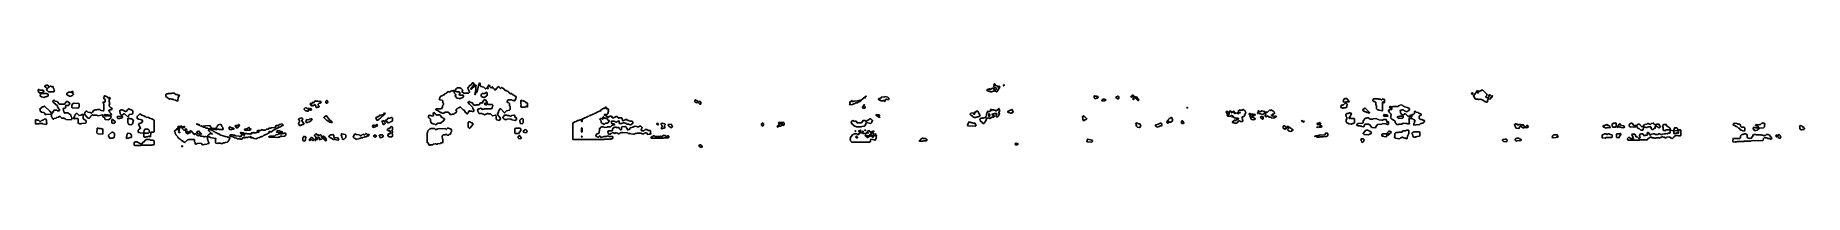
# Model space of a CAD drawing. Header units: millimetres. Extents: x 0 to 8520, y 0 to 312.
import ezdxf

# ---------------------------------------------------------------- set-up
doc = ezdxf.new("R2010")
doc.units = ezdxf.units.MM
doc.layers.add('K', color=7, linetype='Continuous')

msp = doc.modelspace()

# ---------------------------------------------------------------- linework, layer by layer
at = {"layer": 'K'}
for points in [[(12.6, 272.2), (12.6, 276.6), (14.8, 278.8), (17.6, 278.8), (20.4, 275.9), (37.2, 275.9), (39.4, 273.7), (40.8, 270.8), (37.3, 265.7), (30.2, 262.9), (24.6, 262.9), (23.2, 261.4), (15.4, 266.5), (15.4, 269.4), (12.6, 272.2)], [(55.4, 258.8), (61.8, 255.2), (61.8, 249.4), (59.7, 247.2), (49.8, 242.9), (47, 242.9), (42.8, 240), (28.8, 242.9), (23.8, 247.9), (23.8, 252.3), (28.8, 258.8), (55.4, 258.8)], [(54.6, 275), (53.2, 278), (58.7, 282.3), (52.5, 288.6), (46.2, 292.2), (46.2, 295.2), (51.2, 298.8), (59.6, 298.8), (64.6, 293.7), (61.8, 289.4), (63.8, 287.4), (70.8, 294.5), (75, 294.5), (79.2, 291.7), (82, 294.5), (85.6, 289.4), (85.6, 286.6), (88.4, 283.7), (89.8, 273.7), (92.7, 270.8), (87.6, 267.1), (63.1, 267.9), (54.6, 275)], [(159, 265.9), (171.6, 265.9), (178.6, 270.2), (180.8, 268), (180.8, 263.6), (178, 260.8), (183.6, 255.1), (178.6, 250), (173, 248.6), (170.2, 245.7), (163.9, 246.4), (151.2, 253.6), (151.2, 259.4), (159, 265.9)], [(675.5, 227.2), (665.8, 228.6), (663, 231.4), (653.2, 232.9), (651.8, 234.3), (646.3, 231.4), (628.8, 245.1), (628.8, 255.1), (630.9, 257.3), (637.9, 257.3), (639.3, 258.8), (651.8, 258.8), (654.7, 260.2), (656, 258.8), (657.4, 260.2), (665.8, 260.2), (668.6, 261.7), (677, 254.5), (684, 254.5), (686.8, 251.6), (692.3, 251.6), (694.5, 249.4), (687.5, 242.2), (686.1, 225.1), (683.9, 222.8), (675.5, 227.2)], [(2191.7, 161.4), (2182.5, 161.4), (2181.3, 162.9), (2177.9, 162.9), (2173.3, 160), (2168.6, 160), (2162.8, 157.1), (2158.1, 160), (2154.6, 160), (2152.3, 162.9), (2137.2, 162.9), (2134.3, 166.5), (2133.1, 172.2), (2130.8, 175.1), (2130.8, 177.9), (2128.5, 180.8), (2131.4, 184.5), (2133.8, 184.5), (2134.9, 185.9), (2138.4, 185.9), (2144.3, 188.8), (2145.5, 187.3), (2147.8, 187.3), (2151.3, 183.1), (2153.5, 183.1), (2154.6, 184.5), (2161.6, 184.5), (2162.7, 185.9), (2196.4, 185.9), (2200.4, 190.9), (2200.4, 195.1), (2202.7, 198), (2202.7, 203.6), (2199.9, 207.1), (2181.3, 207.1), (2180.1, 208.6), (2177.9, 208.6), (2175.6, 205.7), (2174.4, 207.1), (2170.9, 202.8), (2167.4, 205.7), (2165.1, 205.7), (2162.1, 209.4), (2165.1, 213.1), (2173.3, 213.1), (2174.4, 211.7), (2177.2, 215.1), (2167.4, 228.6), (2160.5, 228.6), (2154.2, 220.8), (2154.2, 216.5), (2151.2, 212.8), (2145.4, 215.7), (2136.2, 204.3), (2123.4, 204.3), (2122.3, 202.9), (2111.7, 202.9), (2103.6, 214.3), (2094.3, 217.2), (2090.9, 221.4), (2087.5, 221.4), (2083.5, 216.5), (2089.8, 208.8), (2091, 208.8), (2105.5, 193.7), (2106.7, 186.6), (2111.3, 180.9), (2111.3, 178), (2112.5, 176.5), (2109.5, 172.9), (2103.6, 172.9), (2102.5, 174.3), (2093.2, 174.3), (2090.9, 177.1), (2083.5, 167.9), (2083.5, 165.1), (2080.5, 161.4), (2078.1, 161.4), (2072.3, 168.6), (2071.2, 168.6), (2064.2, 178.6), (2059.6, 180), (2048, 194.3), (2044.6, 194.3), (2039.9, 190), (2036.5, 190), (2031.8, 185.7), (2028.4, 184.3), (2025.5, 180.8), (2027.8, 176.6), (2027.8, 169.4), (2024.9, 165.7), (2022.5, 165.7), (2013.3, 160), (2007.5, 160), (2006.3, 158.6), (1997, 158.6), (1988.8, 170), (1973.9, 170), (1966.9, 164.3), (1958.7, 164.3), (1954.1, 168.6), (1950.6, 168.6), (1940.2, 175.7), (1937.8, 175.7), (1934.4, 178.6), (1930.9, 178.6), (1927.9, 182.2), (1930.9, 185.9), (1955.2, 185.9), (1958.1, 189.4), (1960.4, 193.7), (1960.4, 198), (1962.7, 200.9), (1962.7, 203.7), (1965, 206.6), (1965, 212.2), (1962.7, 215.1), (1962.7, 223.6), (1959.8, 227.2), (1948.2, 228.6), (1945.3, 233.7), (1947.6, 236.6), (1947.6, 239.4), (1952.9, 245.9), (1962.2, 250.2), (1964.5, 253.1), (1966.8, 251.7), (1971.4, 257.3), (1979.5, 261.6), (1981.9, 264.5), (1988.9, 268.8), (1993.5, 265.9), (2005.1, 271.6), (2010.9, 271.6), (2012, 273.1), (2014.4, 273.1), (2017.4, 269.4), (2017.4, 262.3), (2024.3, 255.1), (2024.3, 252.2), (2020.9, 248), (2029.5, 237.3), (2042.3, 235.9), (2045.7, 233.1), (2049.1, 237.3), (2058.4, 240.2), (2062.4, 245.1), (2062.4, 247.9), (2059.6, 251.4), (2043.3, 251.4), (2040.4, 255.1), (2045, 262.2), (2042.2, 265.7), (2039.9, 267.1), (2030.6, 267.1), (2029.4, 268.6), (2024.8, 268.6), (2022.4, 270), (2019.5, 273.7), (2028.2, 283), (2032.9, 285.9), (2044.6, 285.9), (2050.4, 283), (2058, 275.1), (2054.5, 269.4), (2063.1, 260.2), (2086.2, 260.2), (2091.4, 265.1), (2091.4, 267.9), (2086.8, 273.6), (2086.8, 276.5), (2084.4, 279.3), (2082.1, 286.6), (2093.2, 300.2), (2096.7, 298.8), (2106, 311.7), (2112.5, 303.7), (2112.5, 302.2), (2102.6, 288.6), (2101.4, 288.6), (2096.3, 282.2), (2099, 278.8), (2109.4, 290.2), (2112.9, 291.6), (2119.9, 301.7), (2122.9, 298), (2120.6, 295.1), (2120.6, 275.1), (2119.4, 273.6), (2119.4, 267.9), (2117.1, 263.7), (2119.9, 260.3), (2127.3, 268), (2128.5, 278), (2130.8, 280.9), (2130.8, 285.1), (2133.1, 288), (2134.3, 300.9), (2136.6, 303.7), (2136.6, 306.6), (2139.6, 310.3), (2142.6, 306.6), (2142.6, 302.2), (2140.3, 299.4), (2145.5, 293.1), (2150.1, 293.1), (2151.3, 291.6), (2159.4, 290.2), (2167.4, 281.7), (2170.9, 284.5), (2176.8, 284.5), (2179, 281.7), (2181.8, 285.1), (2179.5, 287.9), (2178.3, 293.7), (2183.7, 300.2), (2187.8, 296.6), (2189, 292.3), (2193, 287.3), (2195.2, 286), (2199.9, 291.7), (2206.9, 283), (2211.6, 280.2), (2215, 276), (2224.7, 286.6), (2224.7, 288), (2228.9, 293.1), (2235.9, 288.8), (2240.5, 283.1), (2245.1, 288.8), (2249.8, 284.5), (2252.1, 284.5), (2256.8, 281.6), (2262.6, 274.5), (2266, 274.5), (2268.4, 271.6), (2276.5, 268.8), (2281.1, 263), (2289.2, 257.4), (2291.5, 260.3), (2295, 255.9), (2297.3, 255.9), (2299.7, 253), (2304.3, 251.6), (2310.1, 245.9), (2312.4, 245.9), (2315.4, 242.3), (2314.2, 233.6), (2307.8, 224.3), (2305.4, 224.3), (2304.2, 225.7), (2297.2, 225.7), (2294.9, 228.6), (2286.8, 228.6), (2284.6, 230), (2283.4, 228.6), (2276.5, 228.6), (2271.3, 222.2), (2271.3, 219.4), (2274.1, 215.9), (2278.8, 215.9), (2284.1, 210.9), (2284.1, 199.4), (2286.4, 196.6), (2286.4, 182.2), (2283.4, 178.6), (2268.4, 175.7), (2259, 165.7), (2239.3, 187.1), (2230.7, 176.5), (2231.9, 172.2), (2224.9, 162.2), (2224.9, 158), (2238.8, 142.3), (2240, 137.9), (2233.6, 130), (2221.9, 132.9), (2218.9, 136.5), (2218.9, 152.2), (2216.1, 155.7), (2201, 151.4), (2191.7, 161.4)], [(2120.4, 256.5), (2117.6, 259.9), (2114.8, 256.5), (2117.6, 253.1), (2120.4, 256.5)], [(2168.5, 244.5), (2173.2, 245.9), (2176, 249.4), (2174.9, 252.3), (2176, 253.7), (2176, 262.2), (2173.2, 265.7), (2165.2, 258.6), (2153.6, 258.6), (2149, 255.7), (2146.1, 252.2), (2146.1, 248), (2148.9, 244.5), (2154.7, 241.6), (2158.2, 241.6), (2159.4, 240.2), (2163.9, 240.2), (2168.5, 244.5)], [(4598.6, 269.9), (4597.8, 268.6), (4595.1, 268.6), (4594.2, 270), (4588.9, 270), (4586.3, 274.2), (4584.6, 272.8), (4582.3, 276.5), (4584.6, 280.2), (4587.2, 278.8), (4588.1, 280.2), (4594.2, 280.2), (4596, 283.2), (4599.6, 277.3), (4600.3, 277.3), (4602.1, 280.2), (4603.8, 280.2), (4605.6, 283.1), (4607.3, 283.1), (4610, 286), (4613.6, 281.6), (4616.2, 281.6), (4620.6, 274.5), (4621.3, 274.5), (4624.8, 278.8), (4626.6, 278.8), (4628.7, 282.2), (4624, 288.6), (4617, 288.6), (4614.7, 292.2), (4618.2, 298), (4616.5, 300.8), (4619.6, 306), (4624.9, 297.3), (4631.1, 295.9), (4635.4, 290.3), (4638.8, 294.5), (4641.6, 294.5), (4644.7, 289.4), (4630.2, 267.1), (4628.3, 267.1), (4625.7, 270), (4623.1, 270), (4621.4, 272.8), (4618.8, 270), (4617, 270), (4616.1, 271.4), (4611.8, 271.4), (4607.4, 267.1), (4599.9, 267.9), (4598.6, 269.9)], [(4663.4, 303.2), (4665.7, 299.4), (4663.4, 295.6), (4661.1, 299.4), (4663.4, 303.2)], [(6917.1, 263.1), (6920.1, 263.1), (6923.7, 259.4), (6920, 254.2), (6916.4, 257.9), (6917.1, 263.1)], [(6981.7, 218.6), (6974.6, 225.7), (6964.9, 230), (6962.1, 230), (6957.9, 232.8), (6952.3, 230), (6949.4, 230), (6948, 231.4), (6936.8, 231.4), (6931.9, 235), (6930.5, 240.8), (6926.2, 248), (6942.5, 268.8), (6948.1, 261.7), (6950, 263.7), (6947.3, 266.5), (6946.5, 270.2), (6952.3, 271.6), (6953.7, 270.2), (6959.2, 270.2), (6963.4, 275.9), (6967.7, 275.9), (6969.1, 274.5), (6970.5, 276), (6984.6, 260.2), (6989.5, 256.6), (6990.9, 253.7), (6989.6, 252.2), (6991, 250.8), (6985.3, 245.1), (6985.3, 242.3), (6987.4, 240.2), (6990.1, 240.2), (6995.7, 237.4), (6997.7, 239.4), (6997.7, 242.3), (7000.5, 245.1), (6999.1, 248), (7000.5, 249.4), (6999.1, 250.8), (7001.3, 253.1), (7002.8, 251.7), (7005.6, 253.1), (7010.5, 248), (7014.8, 240.8), (7011.2, 237.1), (7008.4, 238.6), (7006.4, 236.5), (7007.8, 235.1), (7005.6, 232.9), (6998.6, 234.3), (6995.1, 230.8), (6995.1, 226.5), (6992.3, 222.2), (6993.7, 219.4), (6991.6, 217.1), (6986.6, 217.9), (6984.5, 220), (6981.7, 218.6)], [(6943.9, 273.1), (6946.1, 270.8), (6943.9, 268.5), (6941.6, 270.8), (6943.9, 273.1)], [(90.5, 138.6), (87.6, 135.7), (81.2, 140.8), (81.2, 143.6), (78.4, 146.5), (77, 157.9), (75, 160), (51.2, 158.6), (49.8, 157.1), (39.9, 167.2), (28.8, 170), (23.8, 175.1), (23.8, 182.2), (21, 185.1), (23.2, 187.3), (26, 187.3), (33, 194.5), (37.2, 194.5), (39.9, 197.3), (44.2, 198.8), (68.8, 175.1), (68.8, 173.7), (79.2, 163.1), (80.6, 163.1), (85.4, 168), (84, 170.8), (91.8, 180.3), (93.2, 178.8), (103, 178.8), (105.8, 175.9), (114.2, 175.9), (116.2, 178), (116.2, 180.8), (112, 186.5), (112, 189.4), (106.4, 195.1), (106.4, 199.3), (89.6, 215), (87.5, 218.6), (84, 220.8), (86.1, 224.5), (90.4, 227.4), (94.7, 223.1), (104.5, 220.2), (115.6, 207.4), (140.7, 208.8), (150.5, 220.2), (154.8, 220.2), (165.4, 212.3), (162.6, 205), (157.6, 201.4), (147.8, 201.4), (145.8, 199.4), (147.2, 192.2), (142.2, 188.6), (135.3, 187.2), (133.2, 183.7), (134.6, 182.3), (134.6, 176.6), (137.4, 173.7), (138.8, 166.6), (140.8, 164.5), (142.2, 165.9), (156.2, 165.9), (164.6, 160.2), (167.4, 160.2), (171, 156.6), (172.4, 146.6), (175.2, 143.7), (175.2, 136.5), (171.6, 132.9), (147.8, 134.3), (145, 137.1), (140.8, 137.1), (138, 140), (126.8, 140), (117, 150), (111.4, 145.7), (103, 144.3), (100.3, 141.4), (90.5, 138.6)], [(209.4, 211.6), (211.6, 209.4), (210.2, 193.6), (203.8, 188.6), (177.2, 190), (175, 192.2), (175, 202.3), (179.2, 209.5), (185.6, 213.1), (209.4, 211.6)], [(301.8, 151.4), (294.8, 154.3), (286.3, 154.3), (284.9, 155.7), (276.6, 155.7), (273.8, 157.1), (266.2, 149.3), (264.8, 145.1), (261.2, 141.4), (252.8, 140), (236.6, 159.4), (236.6, 163.7), (239.4, 169.5), (244.3, 174.5), (247.2, 174.5), (252.8, 170.2), (264, 167.3), (269.6, 164.5), (275.8, 169.5), (282.1, 178.8), (284.9, 178.8), (286.3, 180.2), (294.8, 180.2), (300.4, 183.1), (310.2, 181.6), (313, 178.8), (315.8, 178.8), (317.2, 177.3), (327, 175.9), (329, 178), (329, 210.8), (326.2, 213.6), (326.2, 216.6), (328.4, 218.8), (334, 217.4), (336, 219.4), (336, 230.8), (329, 235.1), (331.8, 246.6), (334, 248.8), (338.2, 245.9), (343.8, 244.5), (350.8, 237.4), (355, 240.2), (358.6, 238), (360, 235.1), (355.8, 229.4), (355.8, 219.4), (357.2, 218), (357.2, 210.9), (358.6, 209.4), (355.8, 205.1), (355.8, 200.9), (357.2, 199.4), (357.2, 196.6), (362, 191.6), (369.8, 186.6), (366.2, 181.4), (359.2, 181.4), (353, 177.9), (357.2, 172.3), (357.2, 169.4), (362.8, 163.7), (364.2, 159.4), (367, 156.5), (364.8, 154.3), (362, 155.7), (350.7, 155.7), (349.3, 157.1), (336.7, 157.1), (335.4, 158.6), (332, 156.5), (332, 155.1), (336.8, 150.2), (362, 151.6), (364.2, 149.4), (362.8, 140.8), (359.2, 137.2), (352.2, 132.9), (336.7, 134.3), (334.6, 136.5), (334.6, 142.2), (331.1, 145.7), (326.9, 145.7), (324.8, 147.9), (324.8, 155.1), (322.8, 157.1), (301.8, 151.4)], [(412.4, 180.2), (418, 180.2), (433.4, 173.1), (437.5, 173.1), (445.9, 183), (450.2, 185.9), (467, 177.3), (469.2, 175.1), (469.2, 163.6), (464.2, 160), (453, 158.6), (449.6, 155.1), (448.2, 149.3), (446, 147.1), (429.1, 161.4), (426.4, 161.4), (418, 154.3), (415.1, 155.7), (408.8, 162.2), (406, 176.6), (412.4, 180.2)], [(1300.6, 175.7), (1295.1, 182.2), (1295.1, 185.1), (1299.4, 190.3), (1300.6, 188.8), (1303.1, 191.7), (1306.7, 187.4), (1307.9, 188.8), (1311.6, 184.5), (1316.4, 188.8), (1319.6, 185.1), (1317.1, 180.8), (1317.1, 177.9), (1314, 174.3), (1308.5, 175), (1306.7, 177.1), (1305.5, 175.7), (1300.6, 175.7)], [(1330.5, 182.2), (1327.4, 178.6), (1324.2, 179.3), (1321.8, 183.7), (1326.1, 187.4), (1330.5, 182.2)], [(1350.9, 196.6), (1350.9, 199.4), (1345.5, 205.7), (1338.3, 200), (1334.7, 201.4), (1333.5, 200), (1329.7, 200), (1323, 209.4), (1326.1, 213.1), (1329.8, 208.8), (1332.7, 212.2), (1331.5, 213.7), (1334.6, 217.4), (1339.5, 214.5), (1348, 224.5), (1349.2, 223.1), (1360.2, 223.1), (1361.4, 221.6), (1369.9, 223.1), (1371.1, 221.6), (1373.5, 221.6), (1376.6, 216.5), (1373.5, 212.9), (1367.4, 212.9), (1362, 207.9), (1362, 203.7), (1368.1, 196.5), (1365, 192.8), (1363.7, 194.3), (1358.9, 194.3), (1355.3, 191.4), (1352.2, 192.2), (1349.7, 195.1), (1350.9, 196.6)], [(1398.2, 216.5), (1399.5, 218), (1399.5, 222.3), (1402.6, 225.9), (1405.1, 225.9), (1408.2, 222.2), (1407, 220.8), (1409.4, 218), (1403.9, 212.9), (1400.7, 213.6), (1398.2, 216.5)], [(2340.6, 205.1), (2338.3, 207.9), (2338.3, 213.6), (2337.2, 215.1), (2337.2, 223.7), (2340.2, 227.4), (2344.8, 223.1), (2348.3, 225.9), (2351.8, 223.1), (2354.1, 223.1), (2358.8, 218.8), (2361.1, 218.8), (2365.7, 213.1), (2368, 214.5), (2369.9, 212.3), (2369.3, 194.1), (2364.5, 199.9), (2359.9, 194.3), (2355.3, 194.3), (2354.1, 192.9), (2340.1, 194.3), (2337.2, 197.9), (2337.2, 200.9), (2340.6, 205.1)], [(2610.7, 128.8), (2616.3, 128.8), (2623.2, 133.1), (2627.5, 133.1), (2629.6, 130.9), (2629.6, 125.1), (2631.6, 123.1), (2633.6, 125.1), (2633.6, 132.2), (2632.2, 135.1), (2634.4, 137.3), (2638.6, 137.3), (2644.1, 141.6), (2646.9, 141.6), (2653.9, 145.9), (2656.7, 145.9), (2659.5, 148.8), (2665, 150.2), (2667.8, 153.1), (2672, 153.1), (2686, 160.2), (2690.2, 160.2), (2694.3, 164.5), (2697.1, 164.5), (2708.3, 171.6), (2713.9, 173.1), (2716.7, 175.9), (2719.5, 174.5), (2724.2, 178), (2722.8, 179.4), (2725, 181.6), (2727.8, 181.6), (2732, 185.9), (2737.6, 188.8), (2740.4, 187.4), (2743.1, 188.8), (2747.4, 194.5), (2751, 192.3), (2748.2, 188), (2750.2, 185.9), (2757.2, 185.9), (2759.3, 183.7), (2759.3, 179.4), (2758, 178), (2760.7, 173.7), (2756.6, 163.7), (2756.6, 160.8), (2754.4, 158.6), (2741.8, 158.6), (2739.9, 156.5), (2741.8, 154.5), (2744.6, 154.5), (2748.8, 150.2), (2751.6, 150.2), (2755.8, 145.9), (2761.3, 145.9), (2765.5, 150.2), (2773.9, 150.2), (2779.5, 141.6), (2783.6, 141.6), (2796.2, 148.8), (2800.4, 148.8), (2810.1, 140.2), (2811.5, 141.6), (2822.8, 141.6), (2826.3, 136.6), (2827.7, 129.4), (2829.7, 127.4), (2846.4, 135.9), (2852, 128.8), (2860.4, 128.8), (2863.2, 125.9), (2874.3, 125.9), (2876.5, 123.7), (2876.5, 116.5), (2867.4, 108.6), (2863.1, 108.6), (2860.3, 111.4), (2847.8, 111.4), (2845, 114.3), (2835.2, 118.6), (2829.7, 118.6), (2825.5, 115.7), (2821.3, 115.7), (2820, 114.3), (2814.3, 114.3), (2812.1, 116.5), (2812.1, 125.1), (2810.1, 127.1), (2804.6, 125.7), (2801.8, 122.9), (2799, 122.9), (2796.2, 120), (2792, 124.3), (2789.2, 124.3), (2787.8, 125.7), (2778, 125.7), (2776.7, 127.1), (2774.7, 125.1), (2774.7, 118), (2776.1, 115.2), (2778.1, 113.1), (2787.9, 113.1), (2790.1, 110.8), (2787.9, 108.6), (2776.7, 105.7), (2769.7, 98.6), (2754.4, 98.6), (2753, 97.2), (2739, 95.7), (2736.2, 98.6), (2725.1, 98.6), (2717.5, 89.3), (2716.1, 79.3), (2714.7, 77.9), (2714.7, 69.3), (2708.4, 65.7), (2704.2, 65.7), (2702.1, 63.6), (2699.4, 56.5), (2701.4, 53), (2712.5, 48.8), (2718.1, 56), (2720.3, 53.7), (2720.3, 50.9), (2723.7, 47.4), (2739, 53.1), (2740.5, 51.6), (2748.8, 51.6), (2758.6, 55.9), (2761.4, 53.1), (2778.1, 53.1), (2780.3, 50.9), (2780.3, 43.6), (2775.3, 40), (2772.5, 41.4), (2771.1, 40), (2741.8, 40), (2740.5, 38.6), (2655.4, 38.6), (2654, 37.1), (2589, 37.9), (2587.6, 39.4), (2587.6, 118), (2589.7, 120.2), (2593.9, 120.2), (2598.1, 123.1), (2605.1, 124.5), (2610.7, 128.8)], [(3174.7, 220.8), (3179.8, 228.9), (3181, 227.3), (3186.5, 225.9), (3190.5, 219.4), (3186.5, 214.3), (3177.5, 217.2), (3174.7, 220.8)], [(3191.6, 218), (3190.8, 217), (3190.8, 219), (3191.6, 218)], [(3191.3, 216.5), (3195.3, 221.6), (3202.1, 220.2), (3204.9, 216.6), (3204.9, 210.8), (3202, 207.1), (3199.2, 207.9), (3191.3, 216.5)], [(3923.7, 220.2), (3929.3, 220.2), (3931.3, 222.2), (3929.9, 223.7), (3932.1, 226), (3934.3, 223.7), (3932.9, 222.2), (3934.9, 220.2), (3939, 220.2), (3941.8, 223.1), (3958.6, 224.5), (3960, 223.1), (3965.5, 225.9), (3973.8, 227.3), (3976.6, 230.2), (3978.9, 228), (3971.1, 221.4), (3965.5, 220), (3957.2, 214.3), (3952.9, 214.3), (3951.6, 215.7), (3947.5, 211.4), (3941.9, 210), (3934.9, 205.7), (3923, 205), (3921.5, 208), (3924.3, 210.8), (3921.6, 213.6), (3921.6, 218), (3923.7, 220.2)], [(3983.6, 230), (3981.4, 232.2), (3987.8, 238.8), (3990, 236.5), (3983.6, 230)], [(3985.6, 189.3), (3982.8, 193.7), (3989.2, 201.7), (3996.9, 195.2), (3996.9, 190.8), (3994.8, 188.6), (3985.6, 189.3)], [(3992.8, 203.7), (3990.6, 201.4), (3988.3, 203.7), (3990.6, 206), (3992.8, 203.7)], [(3997, 240.8), (3994.7, 238.5), (3992.5, 240.8), (3994.7, 243.1), (3997, 240.8)], [(3998.9, 247.4), (4001.1, 245.1), (3998.9, 242.8), (3996.7, 245.1), (3998.9, 247.4)], [(4067.1, 227.1), (4064.3, 227.1), (4060.8, 230.8), (4060.8, 233.7), (4062.9, 235.9), (4069.9, 235.9), (4076.8, 243.1), (4088, 241.6), (4090.8, 244.5), (4104.8, 241.6), (4109.7, 236.6), (4109.7, 233.7), (4111.1, 232.2), (4108.9, 230), (4106.1, 231.4), (4104.8, 230), (4101.9, 230), (4100.5, 231.4), (4097.8, 231.4), (4091.6, 226.5), (4093, 223.7), (4090.8, 221.4), (4085.2, 225.7), (4082.5, 225.7), (4081.1, 224.3), (4072.7, 224.3), (4067.1, 227.1)], [(4504.9, 154.3), (4500.9, 159.4), (4504.9, 164.5), (4515.5, 165.9), (4521.6, 158.8), (4523.7, 162.3), (4521.9, 166.5), (4524.2, 170.2), (4528.5, 168.8), (4532, 174.5), (4538.3, 174.5), (4542.3, 169.4), (4542.3, 166.6), (4546.6, 159.4), (4546.6, 156.6), (4549.3, 152.2), (4547, 148.5), (4545.2, 150), (4541.8, 147.1), (4535.6, 147.1), (4534.8, 145.7), (4529.5, 145.7), (4528.6, 144.3), (4524.3, 144.3), (4523.4, 142.8), (4519.8, 145.7), (4516.3, 145.7), (4512.7, 148.6), (4510.1, 152.9), (4504.9, 154.3)], [(4553.9, 140.2), (4560.9, 140.2), (4561.8, 141.6), (4564.5, 141.6), (4566.2, 140.3), (4567, 141.6), (4570.5, 141.6), (4571.4, 143.1), (4575.8, 143.1), (4577.9, 146.6), (4577.9, 149.4), (4579.7, 152.3), (4579.7, 158), (4581.4, 160.8), (4580.6, 162.2), (4587.2, 174.6), (4590.7, 170.3), (4593.3, 173.1), (4597.7, 173.1), (4599.8, 176.5), (4599, 179.4), (4601.2, 183.2), (4602.2, 181.6), (4603.9, 181.6), (4606.5, 177.4), (4610, 180.2), (4616.2, 180.2), (4617.1, 178.8), (4623.2, 178.8), (4624.9, 175.9), (4627.5, 175.9), (4632.7, 180.2), (4634.5, 183.1), (4636.3, 181.7), (4637.9, 183), (4640.6, 187.4), (4642.9, 183.7), (4642.1, 180.8), (4644.7, 176.5), (4640.3, 169.4), (4640.3, 168), (4643.8, 160.8), (4636.3, 150), (4631, 145.7), (4627.8, 149.4), (4627.8, 155.1), (4630.5, 159.4), (4627.5, 164.2), (4625.8, 162.9), (4617.1, 162.9), (4616.2, 161.4), (4611.8, 161.4), (4610.9, 159.9), (4610, 161.3), (4607.9, 158), (4610, 154.6), (4610.9, 156), (4611.8, 154.5), (4614.4, 154.5), (4618.4, 149.4), (4616.2, 145.7), (4610.8, 145.7), (4609.2, 147.1), (4607.4, 144.3), (4604.8, 144.3), (4596, 138.5), (4592.5, 144.2), (4589, 140), (4582, 140), (4578.1, 133.6), (4578.1, 130.8), (4569.8, 115.8), (4568, 114.3), (4563.1, 115), (4557.4, 122.9), (4553.9, 124.3), (4548.2, 133.7), (4550.4, 137.3), (4553.9, 140.2)], [(4689.7, 167.1), (4685.2, 167.1), (4683, 170.8), (4687, 175.9), (4689.6, 175.9), (4692.3, 178.8), (4694.9, 178.8), (4695.8, 180.2), (4699.3, 178.8), (4702.8, 183.1), (4709.5, 170.8), (4707.2, 167.1), (4705.5, 167.1), (4704.6, 165.7), (4700.2, 165.7), (4699.4, 164.3), (4695.3, 165), (4691.4, 168.5), (4689.7, 167.1)], [(5109.7, 247.3), (5112.3, 244.5), (5115, 245.9), (5119.8, 242.3), (5115, 237.1), (5109.7, 237.1), (5104.3, 234.3), (5099.5, 237.9), (5099.5, 246.6), (5101.6, 248.8), (5104.3, 247.3), (5109.7, 247.3)], [(5152.4, 224.3), (5149.7, 225.7), (5147.1, 222.9), (5136.9, 223.6), (5135.6, 226.6), (5141.6, 231.6), (5148.4, 231.6), (5149.7, 230.2), (5153.7, 230.2), (5155.8, 228), (5152.4, 224.3)], [(5218.6, 242.3), (5217.2, 235.1), (5215.1, 232.8), (5203.6, 239.4), (5205.7, 243.1), (5208.4, 243.1), (5211.1, 245.9), (5213.8, 245.9), (5218.6, 242.3)], [(5280, 243.7), (5277.9, 241.4), (5275.7, 243.7), (5277.9, 246), (5280, 243.7)], [(5281.1, 249.4), (5284.6, 251.7), (5289.4, 248), (5288, 246.5), (5289.4, 245.1), (5287.2, 242.8), (5285.9, 244.2), (5284.5, 242.8), (5281.1, 246.5), (5281.1, 249.4)], [(5293.4, 235.1), (5287.2, 230), (5285.1, 232.3), (5291.2, 237.4), (5293.4, 235.1)], [(5291.2, 246), (5292.6, 244.5), (5293.9, 246), (5297.4, 242.2), (5295.2, 240), (5292.6, 242.8), (5291.2, 241.4), (5289.1, 243.7), (5291.2, 246)], [(5303.2, 244.5), (5305.3, 242.3), (5305.3, 238), (5312, 232.3), (5313.4, 229.4), (5312.1, 228), (5313.4, 226.5), (5311.3, 224.3), (5303.8, 230.8), (5305.1, 233.7), (5303.2, 235.7), (5300.6, 234.3), (5298.4, 236.5), (5301.1, 239.4), (5301.1, 242.3), (5303.2, 244.5)], [(5547.6, 188.5), (5545.4, 190.8), (5547.6, 193.1), (5549.7, 190.8), (5547.6, 188.5)], [(5738.7, 165.1), (5733.3, 169.4), (5739.5, 174.5), (5744.4, 169.4), (5743, 168), (5745.8, 163.7), (5743.6, 161.4), (5738.8, 162.2), (5737.4, 163.7), (5738.7, 165.1)], [(5792.3, 141.4), (5788.3, 141.4), (5787, 140), (5777.4, 140), (5768.5, 146.5), (5769.9, 148), (5765.3, 152.8), (5763.9, 151.4), (5762.5, 152.9), (5758.5, 152.9), (5755.8, 150), (5743.6, 150), (5740.8, 151.5), (5738.7, 155.1), (5740.8, 157.3), (5743.6, 158.8), (5746.3, 156), (5749.6, 159.4), (5749.6, 172.3), (5753.1, 176), (5755.2, 173.7), (5753.9, 172.2), (5755.8, 170.2), (5759.9, 173.1), (5762, 170.8), (5759.3, 168), (5761.2, 166), (5772.1, 174.5), (5774.2, 170.8), (5771.5, 166.5), (5776.1, 161.7), (5780.1, 165.9), (5782.9, 165.9), (5785.6, 163.1), (5788.3, 164.5), (5793.7, 161.7), (5795.6, 163.7), (5791.5, 169.4), (5795.6, 173.7), (5792.9, 176.5), (5795, 178.8), (5796.4, 177.4), (5797.7, 178.8), (5808.5, 178.8), (5809.9, 180.3), (5811.3, 178.8), (5816.7, 183.1), (5820.8, 178.8), (5822.1, 180.3), (5825.6, 176.6), (5825.6, 173.7), (5829.7, 168), (5828.3, 166.5), (5828.3, 162.2), (5823, 158), (5824.3, 156.6), (5824.3, 153.6), (5820.8, 150), (5815.4, 147.1), (5812.7, 147.1), (5810.8, 145.1), (5812.1, 143.7), (5810.7, 140.8), (5813.4, 138), (5814.8, 126.5), (5812.7, 124.3), (5804.5, 124.3), (5799.1, 127.1), (5796.4, 127.1), (5785.6, 117.1), (5774.7, 117.1), (5772, 120), (5768, 117.1), (5764.4, 120.8), (5774.7, 130.2), (5778.8, 130.2), (5781.5, 127.4), (5784.8, 130.8), (5783.4, 132.2), (5785.5, 134.5), (5790.9, 134.5), (5794.2, 139.4), (5792.3, 141.4)], [(5921.5, 153.7), (5925.6, 158), (5925.6, 160.8), (5922.3, 165.7), (5919.7, 162.9), (5916.9, 162.9), (5912.9, 158.6), (5904.7, 160), (5903.3, 161.4), (5896.6, 161.4), (5892.5, 165.7), (5889.9, 162.9), (5887.1, 162.9), (5884.9, 165.1), (5891.7, 169.4), (5887.6, 173.7), (5891.2, 175.9), (5895.3, 173.1), (5899.3, 173.1), (5900.7, 171.7), (5906.1, 176), (5907.4, 174.5), (5910.2, 175.9), (5911.5, 174.5), (5914.2, 174.5), (5916.9, 171.7), (5919.6, 173.1), (5925, 167.4), (5927.7, 170.2), (5934.5, 170.2), (5945.3, 180.2), (5948, 177.4), (5950.7, 180.2), (5957.6, 175.9), (5961.6, 175.9), (5966.4, 170.9), (5967.8, 163.6), (5964.3, 160), (5960.3, 160), (5958.9, 158.5), (5957.5, 160), (5952.9, 155.1), (5952.9, 153.7), (5954.9, 151.6), (5957.5, 151.6), (5958.9, 153.1), (5963, 148.8), (5967, 150.2), (5968.4, 148.8), (5971, 148.8), (5973.8, 151.7), (5975.9, 147.9), (5973.8, 145.7), (5968.4, 144.3), (5964.3, 141.4), (5953.4, 142.9), (5948, 145.7), (5942.6, 145.7), (5934.5, 151.4), (5925, 147.1), (5921.5, 153.7)], [(6287.6, 192.2), (6288.3, 203.1), (6296, 203.1), (6297.3, 204.5), (6299.9, 204.5), (6308.9, 214.5), (6311.5, 211.6), (6314.1, 211.6), (6318.7, 206.5), (6316.1, 203.6), (6316.1, 193.6), (6314.1, 191.4), (6310.2, 191.4), (6309, 190), (6300, 190), (6298.7, 188.6), (6294.1, 189.3), (6292.2, 191.4), (6287.6, 192.2)], [(6296.6, 220.8), (6299.2, 223.7), (6299.2, 226.6), (6301.8, 230.9), (6307.6, 235.9), (6315.4, 235.9), (6324.4, 224.5), (6327.7, 222.3), (6325.7, 218.6), (6314, 218.6), (6311.5, 220), (6308.9, 217.1), (6298.6, 218.6), (6296.6, 220.8)], [(6398.9, 174.3), (6396.3, 174.3), (6393, 177.9), (6393, 182.3), (6398.8, 185.9), (6402.7, 190.3), (6425.4, 168), (6423.3, 164.3), (6416.9, 167.1), (6413, 167.1), (6407.8, 171.4), (6404, 171.4), (6398.9, 174.3)], [(6458.5, 185.1), (6458.5, 200.8), (6456, 203.6), (6456, 216.5), (6449, 221.4), (6443.8, 221.4), (6441.8, 223.6), (6443.1, 232.3), (6445.1, 234.5), (6451.6, 234.5), (6452.9, 233.1), (6455.4, 233.1), (6458, 234.5), (6459.3, 233.1), (6468.3, 233.1), (6469.6, 231.6), (6478.6, 231.6), (6481.2, 228.8), (6483.7, 228.8), (6488.9, 234.5), (6491.5, 231.6), (6495.3, 231.6), (6497.3, 229.4), (6497.3, 216.5), (6495.3, 214.3), (6488.9, 218.5), (6487, 216.5), (6487, 212.3), (6488.3, 210.9), (6488.3, 177.9), (6486.3, 175.7), (6470.8, 178.6), (6468.2, 181.4), (6463.1, 181.4), (6458.5, 185.1)], [(6641.8, 132.9), (6639.2, 132.9), (6634.1, 137.1), (6630.2, 137.1), (6628.9, 138.6), (6616.1, 138.6), (6614.3, 136.5), (6616.8, 133.7), (6616.8, 116.6), (6618.2, 115.1), (6616.1, 112.9), (6608.3, 112.9), (6607.1, 114.3), (6600.6, 114.3), (6599.3, 115.7), (6587.8, 117.1), (6580.1, 111.4), (6566, 111.4), (6564.7, 110), (6556.9, 110), (6548.5, 119.4), (6548.5, 125.1), (6546.6, 127.2), (6532.5, 135.7), (6526.7, 142.2), (6528, 145.1), (6528, 150.8), (6526.6, 152.2), (6530.5, 156.5), (6528, 159.3), (6526.7, 163.6), (6520.3, 169.3), (6516.4, 178), (6522.2, 181.6), (6531.2, 181.6), (6534.3, 185.1), (6531.2, 188.6), (6524.8, 190), (6521.5, 195.1), (6523.5, 197.3), (6527.5, 197.3), (6528.7, 195.9), (6537.6, 195.9), (6538.9, 197.3), (6562.1, 197.3), (6565.9, 200.2), (6568.5, 200.2), (6571.1, 203.1), (6580.1, 204.5), (6587.9, 198.8), (6590.4, 198.8), (6593, 195.9), (6607.2, 191.6), (6608.4, 190.2), (6612.3, 190.2), (6618.1, 183.7), (6618.1, 182.2), (6612.3, 175.7), (6608.4, 174.3), (6605.8, 171.4), (6595.5, 174.3), (6590.4, 178.6), (6587.8, 178.6), (6586.5, 180), (6580.2, 180), (6578.9, 178.6), (6575, 178.6), (6573.1, 176.5), (6573.1, 173.7), (6574.4, 172.3), (6574.4, 165.1), (6585.3, 154.5), (6595.5, 161.6), (6598.1, 161.6), (6608.4, 151.6), (6612.3, 150.2), (6614.9, 147.3), (6617.3, 147.3), (6620.5, 150.9), (6620.5, 153.7), (6622.5, 156), (6624.6, 153.7), (6624.6, 146.6), (6626.4, 144.5), (6628.2, 146.6), (6628.2, 156.6), (6630.2, 158.8), (6636.6, 158.8), (6641.1, 162.3), (6641.1, 172.3), (6643.1, 174.5), (6647, 173), (6649.6, 170.2), (6659.9, 167.3), (6662.4, 164.5), (6672.7, 161.6), (6674.7, 157.9), (6665.7, 150.8), (6664.4, 147.9), (6664.4, 139.4), (6667.6, 135.9), (6670.1, 135.9), (6671.4, 134.5), (6676.5, 134.5), (6683, 131.6), (6686.8, 131.6), (6690.1, 128), (6687.5, 123.6), (6687.5, 120.8), (6683, 117.1), (6679.1, 117.1), (6674, 114.3), (6671.4, 114.3), (6666.3, 110), (6649.6, 108.6), (6648.3, 107.1), (6638.5, 107.9), (6637.2, 110.8), (6638.5, 112.3), (6638.5, 115.1), (6641.1, 118), (6642.4, 125.1), (6644.9, 129.4), (6641.8, 132.9)], [(7019, 246.5), (7016.8, 244.2), (7014.5, 246.5), (7016.8, 248.8), (7019, 246.5)], [(21.8, 124.5), (24.6, 124.5), (28.8, 128.8), (31.6, 128.8), (38.6, 133.1), (41.4, 133.1), (45.6, 137.3), (48.5, 137.3), (53.4, 130.9), (53.4, 119.4), (54.8, 118), (54.8, 113.6), (51.2, 110), (35.8, 112.9), (34.4, 114.3), (27.4, 114.3), (26, 115.7), (20.4, 115.7), (16.2, 112.9), (0.7, 112.9), (0, 132.3), (7.8, 133.1), (9.2, 131.6), (14.8, 131.6), (21.8, 124.5)], [(189, 149.4), (189, 152.3), (191.8, 155.1), (191.8, 158), (196.8, 163.1), (201, 163.1), (210.8, 153.1), (219.2, 154.5), (224.8, 158.8), (227.6, 158.8), (229.8, 156.6), (229.8, 138), (233.2, 134.5), (236, 134.5), (243.8, 128), (243.8, 119.4), (241.6, 117.2), (222, 114.3), (220.6, 112.9), (214.3, 113.6), (210.8, 115.7), (208, 115.7), (205.8, 117.9), (205.8, 136.5), (203.8, 138.6), (188.4, 138.6), (185.6, 137.1), (183.4, 139.4), (184.8, 140.9), (184.8, 143.7), (189, 149.4)], [(322.8, 64.3), (301.1, 65), (295.4, 69.3), (296.8, 90.9), (298.9, 93.1), (301.8, 93.1), (304.6, 90.2), (311.5, 90.2), (313, 91.7), (315.8, 88.8), (322.8, 88.8), (325, 86.6), (325, 66.5), (322.8, 64.3)], [(368.2, 117.9), (368.2, 132.3), (371.8, 134.5), (383.8, 125.2), (383.8, 119.4), (381.6, 117.1), (376, 117.1), (374.6, 115.7), (369.6, 116.4), (368.2, 117.9)], [(418.8, 143.6), (413.8, 140), (406.8, 140), (405.4, 138.6), (397.6, 139.3), (393.4, 145.1), (395.5, 148.8), (412.3, 150.2), (413.7, 151.6), (416.6, 151.6), (418.8, 149.4), (418.8, 143.6)], [(462.8, 108.6), (450.1, 110), (448, 112.2), (448, 115.1), (445.2, 117.9), (445.2, 135.1), (443.7, 136.5), (445.9, 138.8), (457.2, 138.8), (458.6, 137.3), (462.8, 137.3), (472, 130.9), (467.8, 113.6), (462.8, 108.6)], [(520.2, 68.6), (504.7, 70), (503.3, 71.4), (499.2, 71.4), (497.8, 70), (494.2, 73.6), (495.6, 82.3), (506.7, 92.3), (502.6, 96.5), (499.8, 106.5), (495.5, 110.8), (499.1, 114.5), (504.8, 117.3), (508.9, 117.3), (515.2, 125.1), (515.2, 129.4), (511.7, 132.9), (497.7, 135.7), (496.3, 137.1), (492.1, 137.1), (490, 139.4), (490, 148), (491.4, 150.9), (501.9, 160.2), (506.2, 160.2), (513.2, 154.5), (523, 151.6), (527.2, 148.8), (530, 148.8), (534.2, 145.9), (545.4, 143.1), (549.6, 140.2), (556.6, 138.8), (558, 137.3), (560.8, 137.3), (571.4, 130.9), (571.4, 75.1), (569.2, 72.9), (558, 72.9), (556, 70.8), (554.6, 52.2), (552.4, 50), (546.8, 54.3), (539.8, 51.4), (534.2, 51.4), (528.6, 48.6), (523.6, 49.3), (522.2, 50.8), (522.2, 66.6), (524.3, 68.8), (545.3, 68.8), (548.8, 73.7), (548.8, 76.5), (547.4, 77.9), (547.4, 82.2), (543.9, 87.1), (527.2, 87.1), (523.8, 80.8), (522.4, 70.8), (520.2, 68.6)], [(715.9, 24.3), (710.4, 30), (702, 34.3), (696.4, 41.4), (693.6, 41.4), (685.9, 47.9), (685.9, 50.8), (676.2, 60.8), (676.2, 63.6), (673.4, 66.5), (673.4, 73.6), (670.6, 76.5), (670.6, 79.4), (674.1, 83), (678.3, 84.5), (682.5, 90.2), (685.4, 90.2), (687.5, 88), (686.1, 83.7), (690.9, 80.2), (692.9, 82.3), (694.3, 89.4), (692.9, 92.3), (694.2, 93.7), (692.2, 95.7), (688.1, 95.7), (685.9, 98), (688.1, 100.2), (695.1, 100.2), (697.9, 97.4), (699.8, 99.4), (698.4, 100.8), (700.6, 103.1), (708.5, 98), (705.7, 92.3), (716, 81.7), (720.2, 84.5), (722.3, 82.3), (725.2, 78), (723.8, 72.3), (732.7, 64.5), (736, 66.5), (729.1, 72.2), (729.1, 75.1), (731.3, 77.4), (743.9, 68.8), (745.8, 70.8), (743.1, 73.6), (743.1, 76.6), (745.2, 78.8), (749.5, 78.8), (764.8, 61.7), (768.9, 64.5), (771.8, 64.5), (778.8, 58.8), (785.7, 55.9), (791.3, 57.4), (796.9, 54.5), (802.4, 54.5), (808, 51.6), (810.8, 51.6), (812.2, 50.2), (817.8, 53.1), (819.2, 51.6), (826.2, 50.2), (828.3, 48), (828.3, 39.4), (831.1, 36.6), (832.5, 28), (835.3, 25.1), (835.3, 22.3), (836.7, 20.8), (834.5, 18.6), (828.9, 18.6), (826.2, 15.7), (812.2, 14.3), (806.6, 11.4), (804.4, 12.2), (798.2, 20), (778.8, 18.6), (774.6, 15.7), (771.7, 15.7), (769.6, 17.9), (769.6, 23.6), (766.8, 26.5), (766.8, 36.5), (764.7, 38.6), (756.5, 38.6), (755.1, 37.1), (736.9, 37.1), (735.5, 35.7), (732.8, 35.7), (720.2, 22.8), (718.7, 24.3), (715.9, 24.3)], [(719.6, 98), (717.4, 95.7), (712.5, 96.4), (711, 98), (713.2, 100.2), (717.4, 100.2), (719.6, 98)], [(724.3, 90.2), (729.4, 86.5), (727.2, 84.3), (722.1, 88), (724.3, 90.2)], [(778.7, 114.5), (782.4, 112.3), (780.1, 110), (776.5, 112.2), (778.7, 114.5)], [(792.1, 106.5), (789.9, 104.3), (784.8, 108), (787.1, 110.2), (792.1, 106.5)], [(799.6, 100), (797.4, 102.2), (799.6, 104.5), (801.9, 102.2), (799.6, 100)], [(807.9, 101.6), (817.7, 101.6), (819.1, 103.1), (840.1, 104.5), (843.6, 100.9), (843.6, 98), (850.7, 92.3), (848.5, 90), (831.6, 91.4), (830.3, 92.9), (820.5, 92.9), (817.7, 95.7), (807.9, 97.2), (805.8, 99.4), (807.9, 101.6)], [(842.9, 84.5), (847.1, 84.5), (851.2, 81.6), (854, 81.6), (861, 74.5), (863.8, 74.5), (869.4, 70.2), (872.1, 70.2), (876.3, 67.3), (879.1, 67.3), (881.9, 64.5), (884.7, 64.5), (888.9, 60.2), (909.8, 54.5), (914, 51.6), (923.7, 50.2), (925.1, 48.8), (930.7, 48.8), (937.1, 45.2), (935.6, 40.8), (932.9, 37.9), (932.9, 35.1), (928.7, 30.8), (928.7, 27.9), (925.1, 24.3), (914, 22.9), (912.6, 21.4), (905.6, 21.4), (901.4, 18.6), (893, 18.6), (891.6, 20), (879.1, 20), (877.7, 18.6), (869.3, 20), (867.1, 22.2), (867.1, 38), (869.9, 40.8), (867.9, 42.9), (842.8, 47.2), (837.2, 50), (828.9, 51.4), (826.7, 53.7), (833, 60.2), (837.2, 61.6), (844.8, 68), (844.8, 69.4), (835.1, 79.3), (833.7, 83.7), (835.8, 85.9), (841.5, 85.9), (842.9, 84.5)], [(880.4, 108.8), (883.2, 108.8), (886.1, 111.7), (888.8, 108.8), (890.2, 110.2), (894.5, 110.2), (896.6, 108), (898, 100.9), (902.2, 95.1), (902.2, 92.3), (905, 89.4), (902.8, 85.7), (884.6, 85.7), (883.2, 87.1), (873.6, 87.1), (870.8, 84.3), (855.3, 87.2), (853.2, 89.4), (855.3, 91.6), (869.3, 90.2), (871.3, 92.3), (871.3, 95.1), (875.5, 99.4), (876.9, 105.2), (880.4, 108.8)], [(946, 87.1), (944.6, 85.7), (934.1, 86.4), (932.7, 87.9), (932.7, 96.6), (934.8, 98.8), (953, 93.1), (956.6, 89.4), (954.4, 87.1), (946, 87.1)], [(958.6, 58.8), (965.5, 55.9), (980.9, 54.5), (982.3, 53.1), (987.8, 53.1), (990.6, 51.7), (992.6, 53.7), (989.8, 56.5), (991.9, 58.8), (1001.8, 60.2), (1003.2, 58.8), (1005.9, 58.8), (1007.9, 60.8), (1005.9, 62.9), (1001.7, 62.9), (992, 67.1), (989.2, 67.1), (987, 69.4), (989.2, 71.6), (992, 71.6), (993.4, 70.2), (1000.4, 70.2), (1007.3, 67.3), (1017.1, 67.3), (1018.5, 65.9), (1026.9, 65.9), (1028.3, 64.5), (1036.6, 64.5), (1039.4, 63.1), (1041.3, 65.1), (1038.6, 68), (1040.7, 70.2), (1050.5, 70.2), (1051.9, 71.7), (1056.1, 68.8), (1057.5, 70.2), (1064.4, 70.2), (1067.2, 73.1), (1075.6, 73.1), (1077.6, 75.1), (1075.6, 77.1), (1070, 77.1), (1067.8, 79.4), (1070, 81.6), (1085.3, 81.6), (1088.1, 84.5), (1093.8, 84.5), (1095.2, 83.1), (1109, 83.1), (1113.2, 87.3), (1121.6, 87.3), (1123.6, 89.4), (1122.2, 90.8), (1124.4, 93.1), (1135.5, 93.1), (1136.9, 94.5), (1156.4, 95.9), (1158.4, 98), (1155.6, 100.8), (1159.2, 104.5), (1170.4, 105.9), (1174.6, 110.2), (1181.5, 111.6), (1182.9, 113.1), (1190, 111.6), (1193.6, 108), (1190, 104.3), (1187.2, 104.3), (1174.6, 95.7), (1170.4, 98.5), (1168.5, 96.5), (1169.9, 95.1), (1167.7, 92.9), (1163.5, 91.4), (1160.7, 88.6), (1157.9, 88.6), (1155.1, 85.7), (1152.3, 85.7), (1134.2, 72.8), (1130, 75.7), (1125.9, 75.7), (1123.9, 73.7), (1126.7, 70.8), (1124.5, 68.6), (1118.9, 67.2), (1116.1, 64.3), (1113.3, 64.3), (1103.6, 58.6), (1098, 57.2), (1093.8, 52.9), (1091, 52.9), (1086.8, 50), (1084, 50), (1079.9, 47.2), (1072.9, 45.7), (1071.5, 44.3), (1067.3, 44.3), (1063.1, 41.4), (1053.3, 42.9), (1042.2, 47.1), (1040.8, 45.7), (1038, 45.7), (1035.8, 48), (1038.6, 50.8), (1036.6, 52.8), (1032.5, 48.6), (1025.5, 50), (1022.7, 47.1), (1017, 47.1), (1015.7, 48.6), (1012.9, 48.6), (1008.7, 44.2), (1006.5, 46.5), (1007.9, 48), (1005.9, 50), (1001.8, 45.7), (1000.4, 47.1), (994.8, 40), (989.9, 39.3), (987.8, 41.4), (985, 40), (982.2, 42.8), (980.9, 41.4), (973.9, 41.4), (968.3, 44.3), (959.9, 45.7), (954.4, 50), (953, 48.5), (950.1, 51.4), (943.2, 52.9), (935.4, 57.9), (937.6, 60.2), (950.2, 60.2), (951.6, 58.8), (958.6, 58.8)], [(980.9, 108.8), (983.1, 106.6), (981.6, 103.6), (971.1, 92.8), (968.9, 93.6), (961.9, 103.7), (964.1, 105.9), (973.8, 105.9), (978, 110.2), (980.9, 108.8)], [(1037.4, 88), (1035.3, 84.3), (1032.4, 82.9), (1022.6, 82.9), (1019.9, 84.3), (1017.1, 81.4), (1008, 82.2), (1006.5, 83.7), (1010.1, 88.8), (1017.1, 87.4), (1028.2, 96), (1030.5, 93.7), (1029.1, 92.2), (1031.1, 90.2), (1033.8, 88.8), (1035.2, 90.2), (1037.4, 88)], [(1283.1, 128), (1294.1, 113.7), (1291, 110), (1286.1, 111.4), (1282.5, 107.1), (1278.8, 107.1), (1273.9, 104.3), (1269.6, 107.9), (1267.1, 115.1), (1272, 125.1), (1272, 129.4), (1267.1, 135.1), (1270.2, 138.8), (1282.5, 141.6), (1288, 135.1), (1283.1, 129.4), (1283.1, 128)], [(1327.3, 135.9), (1329.8, 138.8), (1332.9, 135.1), (1327.4, 128.6), (1320.1, 122.9), (1312.8, 121.4), (1311.6, 120), (1306.8, 120), (1305.5, 118.5), (1301.1, 122.2), (1303.6, 126.6), (1303.6, 129.4), (1307.9, 134.5), (1316.4, 133.1), (1322.5, 137.4), (1327.3, 135.9)], [(1391.6, 147.3), (1397.7, 150.2), (1400.2, 153.1), (1418.5, 130.2), (1423.3, 128.8), (1428.8, 122.2), (1425.7, 118.5), (1420.8, 121.4), (1415.9, 121.4), (1406.2, 128.6), (1403.8, 128.6), (1388.5, 143.7), (1391.6, 147.3)], [(1644.2, 100), (1640.6, 102.8), (1637, 98.6), (1626.5, 96.4), (1622.8, 102.2), (1626, 107.4), (1629.6, 104.5), (1635.7, 107.4), (1638.1, 104.5), (1644.2, 111.7), (1647.3, 108), (1646.1, 105.1), (1647.4, 103.7), (1644.2, 100)], [(1645.4, 144.5), (1649, 148.8), (1653.9, 148.8), (1660, 156), (1662.4, 153.1), (1666, 153.1), (1668.4, 155.9), (1670.9, 155.9), (1675.7, 160.2), (1680.6, 166), (1683.8, 162.2), (1662.4, 140), (1660, 140), (1656.4, 135.7), (1653.9, 135.7), (1650.3, 131.4), (1647.9, 131.4), (1646.6, 130), (1642.2, 133.6), (1643.5, 136.5), (1639.8, 140.8), (1642.9, 146), (1645.4, 144.5)], [(1679.4, 128.8), (1683.7, 123.7), (1685, 115.1), (1679.4, 110), (1675.1, 110.7), (1672.6, 113.6), (1672.6, 116.6), (1673.8, 118), (1668.9, 123.7), (1672.1, 127.3), (1675.8, 127.3), (1677, 126), (1679.4, 128.8)], [(1707.3, 141.7), (1708.5, 140.3), (1712.1, 144.5), (1717.1, 144.5), (1720.2, 140.9), (1720.2, 129.4), (1715.9, 124.3), (1711, 122.9), (1707.4, 120), (1701.3, 120), (1698.8, 117.1), (1696.9, 117.9), (1687.2, 129.4), (1691.5, 134.5), (1692.7, 133.1), (1700, 141.7), (1701.3, 140.2), (1706.1, 140.2), (1707.3, 141.7)], [(1706.1, 80), (1701.2, 80), (1700, 81.4), (1697.5, 81.4), (1694.4, 86.5), (1698.8, 91.6), (1706.1, 91.6), (1712.1, 98.8), (1717.1, 100.2), (1720.2, 96.6), (1720.2, 85.1), (1716.6, 80.8), (1720.2, 76.6), (1720.2, 73.6), (1716.5, 68), (1720.2, 63.7), (1720.2, 53.6), (1717.1, 50), (1702.4, 51.4), (1699.3, 55.1), (1696.9, 60.8), (1700, 65.9), (1707.3, 65.9), (1710.2, 69.4), (1707.8, 72.2), (1707.8, 75.1), (1710.2, 78), (1707.3, 81.4), (1706.1, 80)], [(1890.8, 79.4), (1899.6, 88.8), (1901.9, 88.8), (1903, 90.2), (1922.8, 90.2), (1926.3, 85.9), (1930.9, 85.9), (1932, 87.3), (1936.7, 87.3), (1937.8, 88.8), (1973.9, 90.2), (1978.4, 86), (1984.2, 93.1), (1990.1, 93.1), (1997, 88.8), (2000.5, 88.8), (2004.6, 83.7), (2003.5, 75.1), (2001.2, 72.2), (2001.2, 67.9), (1998.2, 64.3), (1992.4, 61.5), (1990.1, 58.6), (1983, 58.6), (1978.4, 64.3), (1977.3, 64.3), (1973.9, 60), (1963.4, 60), (1958.3, 55.1), (1958.3, 48), (1960.6, 45.1), (1960.6, 40.9), (1962.9, 38), (1962.9, 25.1), (1959.9, 21.4), (1953, 21.4), (1950.7, 18.6), (1937.9, 17.2), (1936.8, 15.7), (1930.9, 15.7), (1926.3, 18.5), (1925.2, 17.2), (1915.9, 15.7), (1913.6, 12.9), (1903.1, 11.4), (1902, 10), (1896.7, 10.7), (1893.1, 15.1), (1893.1, 19.4), (1890.3, 22.9), (1887.3, 22.1), (1887.3, 69.4), (1888.5, 70.9), (1888.5, 73.7), (1890.8, 76.6), (1890.8, 79.4)], [(1902.4, 135.1), (1898.4, 140), (1896.1, 140), (1891.9, 145.1), (1893.1, 146.6), (1893.1, 150.9), (1896.1, 154.5), (1914.6, 150.2), (1917.5, 153.7), (1917.5, 156.5), (1915.2, 159.4), (1915.2, 163.7), (1919.3, 167.4), (1924, 164.5), (1928.7, 158.8), (1935.6, 154.5), (1937.8, 155.9), (1947.2, 155.9), (1949.5, 154.5), (1956.5, 145.9), (1962.3, 143), (1965.7, 138.8), (1968.1, 138.8), (1971, 135.1), (1971, 133.6), (1964.6, 125.7), (1956.5, 121.5), (1951.8, 115.7), (1949.4, 117.1), (1940.2, 117.1), (1927.4, 108.6), (1923.9, 111.4), (1915.8, 112.9), (1912.3, 115.7), (1908.8, 115.7), (1904.7, 120.8), (1904.7, 123.6), (1902.4, 126.5), (1902.4, 135.1)], [(2104.9, 117.3), (2107.8, 113.7), (2106.7, 110.8), (2094.5, 94.3), (2090.9, 91.4), (2084.4, 96.5), (2084.4, 119.4), (2087.4, 123.1), (2092.1, 123.1), (2093.3, 121.6), (2095.6, 121.6), (2097.9, 118.8), (2102.5, 118.8), (2104.9, 117.3)], [(2271.8, 135.7), (2270.7, 134.3), (2261.3, 134.3), (2255.5, 137.2), (2251.4, 142.2), (2251.4, 143.7), (2260.2, 156), (2262.5, 154.5), (2270.7, 154.5), (2271.8, 153.1), (2279.9, 153.1), (2281.1, 151.6), (2284.6, 151.6), (2288, 148.8), (2290.3, 151.6), (2292.6, 151.6), (2293.8, 153.1), (2304.2, 154.5), (2305.4, 156), (2308.4, 152.3), (2308.4, 148), (2311.2, 144.5), (2314.7, 144.5), (2317.7, 140.9), (2317.7, 136.5), (2313.6, 131.5), (2311.2, 130), (2296.1, 132.9), (2294.9, 134.3), (2290.3, 134.3), (2288, 137.1), (2271.8, 135.7)], [(2308.2, 69.4), (2308.2, 88), (2312.3, 93.1), (2334.4, 93.1), (2337.4, 89.4), (2338.6, 80.8), (2326.3, 67.2), (2310.6, 66.4), (2308.2, 69.4)], [(2349, 135.1), (2349, 117.9), (2346, 114.3), (2337.2, 113.6), (2334.9, 116.5), (2333.7, 130.9), (2339, 137.3), (2341.3, 137.3), (2344.8, 140.2), (2349, 135.1)], [(2362.2, 70), (2352.9, 72.9), (2349.9, 78), (2356.4, 84.5), (2362.3, 85.9), (2366.4, 80.9), (2368.7, 75.1), (2365.7, 71.4), (2363.4, 71.4), (2362.2, 70)], [(2629.6, 75.1), (2631.6, 73.1), (2633.6, 75.1), (2633.6, 92.2), (2631.6, 94.2), (2629.6, 92.2), (2629.6, 75.1)], [(2746, 115.9), (2752.9, 115.9), (2757.1, 118.8), (2764.7, 128), (2762.7, 130), (2759.9, 130), (2750.1, 140), (2746, 140), (2744.6, 138.5), (2734.8, 147.1), (2732.8, 145.1), (2734.2, 137.9), (2732.1, 135.7), (2726.4, 138.6), (2722.3, 138.6), (2718.9, 133.7), (2724.5, 128), (2724.5, 120.8), (2725.8, 118), (2729.3, 114.5), (2732.1, 114.5), (2739, 110.2), (2746, 115.9)], [(2896.7, 68.6), (2895.3, 67.1), (2889.7, 67.1), (2882.7, 62.8), (2881.2, 64.3), (2867.3, 65.7), (2865.9, 67.1), (2854.7, 67.1), (2849.2, 71.4), (2828.2, 70), (2826.8, 71.4), (2822.7, 71.4), (2821.3, 70), (2815.8, 70), (2811.6, 65.7), (2807.3, 65.7), (2804.5, 68.6), (2797.5, 70), (2796.2, 71.4), (2790.6, 67.1), (2779.5, 71.4), (2775.3, 67.1), (2772.5, 67.1), (2768.3, 64.3), (2761.3, 64.3), (2757.8, 67.9), (2756.3, 75.1), (2759.9, 80.2), (2769.7, 80.2), (2771.1, 78.8), (2775.3, 78.8), (2778, 80.2), (2780.1, 82.3), (2780.1, 86.6), (2782.9, 93.7), (2785, 95.9), (2790.6, 95.9), (2792, 97.3), (2796.2, 97.3), (2797.6, 95.9), (2808.8, 95.9), (2810.9, 93.7), (2810.9, 90.9), (2814.4, 87.3), (2818.5, 84.5), (2821.3, 84.5), (2823.3, 86.6), (2823.3, 98), (2825.5, 100.2), (2838, 98.8), (2839.4, 100.2), (2842.3, 100.2), (2850, 90.9), (2850, 86.6), (2852, 84.5), (2854.7, 84.5), (2856.1, 85.9), (2860.3, 85.9), (2862.3, 88), (2862.3, 92.3), (2864.5, 94.5), (2872.9, 95.9), (2874.3, 97.3), (2879.8, 97.3), (2884, 101.6), (2896.7, 100.2), (2898.1, 98.8), (2905, 98.8), (2910.5, 101.6), (2916.2, 101.6), (2922.6, 95.1), (2918.3, 89.4), (2918.3, 86.5), (2917, 85.1), (2920.4, 80.2), (2930.1, 80.2), (2937, 85.9), (2945.5, 85.9), (2949.7, 81.6), (2960.8, 81.6), (2963, 79.4), (2963, 69.4), (2964.4, 66.5), (2962.2, 64.3), (2956.6, 64.3), (2955.2, 62.9), (2948.9, 62.1), (2942.6, 70), (2935.7, 70), (2930.1, 65.7), (2920.3, 65.7), (2917.5, 68.6), (2896.7, 68.6)], [(2995.7, 115.9), (3000.7, 110.8), (2998.4, 108.5), (2992, 113.7), (2994.2, 115.9), (2995.7, 115.9)], [(3017.2, 103.6), (3017.2, 106.5), (3012.9, 112.3), (3017.9, 115.9), (3032, 113.1), (3034.1, 110.8), (3028.5, 103.7), (3031.3, 98), (3031.3, 95.1), (3029.2, 92.9), (3023.6, 92.9), (3018, 90), (3015.8, 90.7), (3014.4, 93.7), (3018.6, 99.4), (3018.6, 102.2), (3017.2, 103.6)], [(3051.4, 110.2), (3061.2, 111.6), (3064.8, 108), (3064.8, 105.1), (3069, 99.4), (3064, 94.3), (3060.5, 95), (3050, 101.5), (3046.4, 106.6), (3051.4, 110.2)], [(3497.4, 113.7), (3501.4, 118.8), (3506.5, 112.3), (3506.5, 107.9), (3502.6, 102.8), (3499.7, 103.6), (3497.4, 106.5), (3497.4, 113.7)], [(3577.9, 104.5), (3582.8, 110.9), (3582.8, 112.2), (3578.4, 118), (3581.2, 121.7), (3589, 118.8), (3591.2, 121.7), (3594.1, 118), (3590.8, 112.3), (3594.1, 108), (3591.3, 102.9), (3589.1, 101.4), (3582.3, 101.4), (3580.2, 102.8), (3575.7, 97.1), (3572.8, 102.3), (3575.7, 106), (3577.9, 104.5)], [(3597.2, 109.4), (3598.3, 110.8), (3596.1, 116.6), (3600.1, 121.6), (3602.4, 121.6), (3606.3, 115.1), (3606.3, 107.9), (3603.5, 105.7), (3599.5, 106.4), (3597.2, 109.4)], [(3946, 124.5), (3947.4, 125.9), (3953, 125.9), (3957.2, 118.8), (3964.1, 117.4), (3965.5, 118.8), (3978, 118.8), (3986.3, 128.8), (3994.8, 128.8), (3998.9, 125.9), (4001.7, 125.9), (4019.8, 137.3), (4024, 137.3), (4031.8, 129.4), (4028.9, 125.1), (4027.5, 119.3), (4024, 115.7), (4003.1, 120), (3999.7, 115.1), (3996.9, 105), (3992, 101.4), (3979.5, 100), (3978.1, 98.6), (3955, 99.3), (3943.2, 102.9), (3931.3, 113.6), (3928.5, 120.8), (3933.4, 127.3), (3936.3, 128.8), (3946, 124.5)], [(4066.6, 146.5), (4064.4, 144.3), (4051.8, 151.5), (4048.2, 155.1), (4050.4, 157.4), (4063, 155.9), (4065.2, 153.7), (4063.8, 150.8), (4066.6, 146.5)], [(4507.6, 120.2), (4508.5, 118.8), (4513.8, 118.8), (4514.6, 117.3), (4525.1, 115.9), (4530, 105.1), (4527.8, 101.4), (4490.9, 102.9), (4488.6, 106.5), (4495.2, 121.6), (4502.4, 121.6), (4503.2, 120.2), (4507.6, 120.2)], [(4592.5, 162.8), (4590.4, 159.4), (4591.3, 158), (4591.3, 152.3), (4593.4, 148.9), (4596.3, 153.7), (4596.3, 156.5), (4592.5, 162.8)], [(5044.8, 135.1), (5044.8, 142.2), (5043.4, 143.6), (5043.4, 149.4), (5045.5, 151.7), (5053.6, 147.3), (5063.7, 137.9), (5048.2, 128.5), (5044.8, 135.1)], [(5324.1, 108), (5320, 97.9), (5318, 95.7), (5307.2, 97.2), (5302.5, 102.2), (5301.1, 106.6), (5303.8, 109.4), (5298.4, 115.1), (5300.5, 117.4), (5308.6, 115.9), (5312.6, 113.1), (5318, 113.1), (5324.1, 108)], [(5422.1, 115.9), (5424.2, 113.7), (5424.2, 105.1), (5422.1, 102.9), (5418.1, 102.9), (5412.8, 100), (5401.3, 97.9), (5393.2, 106.5), (5395.3, 108.8), (5404.7, 110.2), (5407.4, 113.1), (5410, 111.7), (5412.7, 114.5), (5415.4, 114.5), (5416.7, 115.9), (5422.1, 115.9)], [(5473.6, 136.6), (5476.2, 133.7), (5477.6, 129.4), (5467.5, 121.4), (5463.5, 121.4), (5462.1, 119.9), (5458.1, 125.7), (5456.8, 125.7), (5454.9, 123.7), (5456.2, 122.3), (5456.2, 117.9), (5454.1, 115.7), (5448, 120.8), (5452, 125.1), (5450.7, 128), (5460, 136.6), (5462.1, 140.2), (5464.8, 138.8), (5468.8, 143.1), (5471.5, 143.1), (5474.9, 139.4), (5473.6, 136.6)], [(5517.4, 125.1), (5522.2, 128.8), (5528.3, 123.7), (5531, 117.9), (5528.9, 115.7), (5524.9, 115.7), (5523.6, 114.3), (5521.5, 115), (5517.4, 125.1)], [(5761.7, 148), (5763.9, 150.3), (5766.1, 148), (5763.9, 145.7), (5761.7, 148)], [(5803.7, 168), (5801.8, 170), (5799.9, 168), (5801.8, 166), (5803.7, 168)], [(5846.5, 157.1), (5844.3, 159.4), (5846.4, 163.1), (5849.2, 163.1), (5851.9, 160.3), (5853.3, 161.7), (5856, 158.8), (5857.3, 160.3), (5858.7, 158.8), (5861.4, 161.7), (5867.6, 153.7), (5865.5, 151.4), (5858.7, 151.4), (5856.8, 149.4), (5860.1, 145.9), (5866.9, 144.5), (5874.4, 138), (5872.3, 134.3), (5869.6, 134.3), (5868.2, 132.9), (5858, 133.6), (5855.2, 136.5), (5851.2, 146.5), (5848.4, 149.4), (5852.5, 153.7), (5851.2, 156.5), (5849.2, 158.6), (5846.5, 157.1)], [(5872.2, 152.8), (5868.7, 156.5), (5870.9, 160.3), (5874.4, 155.1), (5872.2, 152.8)], [(5898.4, 145.1), (5904.7, 148.8), (5910.2, 148.8), (5912.3, 146.6), (5912.3, 137.9), (5910.1, 135.7), (5898.4, 145.1)], [(6010.9, 98), (6008.1, 100.8), (6013, 104.5), (6026.1, 93.7), (6018.4, 87.1), (6015.7, 90), (6013, 90), (6008.2, 95.1), (6010.9, 98)], [(6049.6, 77.2), (6046.2, 76.4), (6034.6, 80), (6029.8, 85.1), (6035.3, 89.4), (6035.3, 90.8), (6028.5, 97.9), (6030.6, 101.7), (6045.6, 93), (6050.9, 87.4), (6052.3, 88.8), (6057.2, 83.7), (6049.6, 77.2)], [(6097.5, 126.5), (6099.7, 128.8), (6103.2, 126.6), (6101.1, 124.3), (6097.5, 126.5)], [(6107.8, 127.4), (6110, 123.7), (6107.8, 121.4), (6104.3, 125.1), (6107.8, 127.4)], [(6174.2, 94.3), (6170.6, 96.5), (6172.8, 98.8), (6176.3, 96.6), (6174.2, 94.3)], [(6179.6, 108.6), (6174.8, 109.3), (6173.4, 110.8), (6173.4, 115.1), (6175.5, 117.3), (6180.9, 117.3), (6186.4, 120.2), (6191.2, 115.1), (6189.1, 112.9), (6183.7, 111.4), (6179.6, 108.6)], [(6191.8, 104.5), (6195.3, 100.8), (6193.2, 97.1), (6187.7, 97.1), (6186.3, 98.5), (6185, 97.1), (6181.4, 99.4), (6187.7, 104.5), (6191.8, 104.5)], [(6315.9, 145.1), (6313.3, 147.9), (6313.3, 152.2), (6310.7, 155.1), (6310.7, 159.4), (6316.6, 163.1), (6323, 163.1), (6328.2, 165.9), (6332.1, 165.9), (6333.4, 164.5), (6336, 164.5), (6337.9, 160.8), (6332.8, 153.6), (6332.8, 150.8), (6327.6, 145.1), (6326.4, 139.4), (6328.2, 137.4), (6332, 140.2), (6334.7, 140.2), (6335.9, 138.8), (6350.1, 138.8), (6352.1, 136.6), (6352.1, 117.9), (6350.1, 115.7), (6342.4, 114.3), (6337.2, 111.4), (6326.9, 112.9), (6320.4, 117.1), (6317.9, 117.1), (6313.3, 122.2), (6312, 132.3), (6315.9, 136.6), (6315.9, 145.1)], [(6397.6, 98.6), (6388.5, 100), (6387.3, 101.4), (6382.1, 101.4), (6380.8, 102.9), (6368, 104.3), (6364.7, 107.9), (6364.7, 110.9), (6370.6, 114.5), (6392.4, 117.3), (6394.3, 119.4), (6394.3, 128), (6405.3, 140.2), (6410.4, 140.2), (6411.7, 141.6), (6418.2, 141.6), (6428.5, 135.9), (6441.3, 135.9), (6442.5, 137.3), (6459.3, 138.8), (6461.9, 135.9), (6468.3, 134.5), (6469.6, 133.1), (6483.8, 131.6), (6485, 130.2), (6487.5, 130.2), (6494, 134.5), (6504.3, 134.5), (6506.3, 132.3), (6506.3, 129.4), (6508.9, 126.6), (6508.9, 122.3), (6510.7, 120.3), (6514.6, 124.5), (6516.6, 122.3), (6516.6, 115.1), (6517.9, 113.7), (6513.3, 110), (6510.7, 111.4), (6504.2, 111.4), (6502.9, 112.9), (6487.6, 114.3), (6483.7, 111.4), (6463.2, 110), (6456.2, 99.4), (6456.2, 96.5), (6454.2, 94.3), (6437.4, 95.7), (6434.8, 97.2), (6425.8, 108.6), (6420.7, 111.4), (6404.1, 111.4), (6399.6, 105.1), (6399.6, 100.8), (6397.6, 98.6)], [(6515.3, 152.3), (6513.3, 150), (6495.9, 149.3), (6493.2, 155.1), (6495.2, 158.8), (6497.9, 157.3), (6509.5, 157.3), (6515.3, 152.3)], [(6571.2, 150), (6569.9, 148.6), (6562.1, 148.6), (6559.6, 147.2), (6557.8, 145.1), (6564.7, 138.8), (6582.6, 140.2), (6587.1, 143.7), (6587.1, 150.8), (6584, 152.8), (6580.1, 150), (6571.2, 150)], [(7123.9, 107.9), (7123.9, 110.9), (7127.5, 114.5), (7131.7, 110.2), (7135.9, 113.1), (7140.2, 107.4), (7144.3, 108.8), (7147.1, 111.7), (7148.6, 110.2), (7151.4, 110.2), (7155.5, 106), (7158.3, 108.8), (7161.1, 107.4), (7162.5, 108.8), (7165.4, 108.8), (7173.2, 98), (7171, 94.3), (7165.3, 94.3), (7152.7, 101.4), (7150, 101.4), (7147.9, 99.4), (7147.9, 95.1), (7144.4, 91.4), (7131.7, 92.9), (7128.1, 96.5), (7128.1, 99.4), (7123.9, 107.9)], [(7190, 99.4), (7187.8, 95.7), (7182.2, 95.7), (7180.8, 94.3), (7175.8, 95), (7174.3, 98), (7183.6, 107.4), (7190, 99.4)], [(7550.2, 99.4), (7550.2, 102.3), (7552.2, 104.5), (7556, 104.5), (7568.8, 110.2), (7572.7, 105.9), (7575.2, 105.9), (7579.1, 103), (7584.8, 96.5), (7582.8, 94.3), (7571.4, 95.7), (7570.1, 94.3), (7565, 94.3), (7563.7, 92.9), (7560.5, 93.6), (7556, 97.1), (7552.2, 97.1), (7550.2, 99.4)], [(7593.5, 103.7), (7593.5, 112.3), (7599.3, 115.9), (7608.3, 115.9), (7610.8, 117.4), (7612.8, 115.1), (7612.8, 99.4), (7610.9, 97.1), (7596.1, 97.9), (7593.5, 103.7)], [(7629.9, 97.1), (7628.6, 98.6), (7623.6, 98.6), (7619.7, 95.7), (7617.7, 98), (7626.7, 112.3), (7630, 114.5), (7633.8, 107.3), (7640.2, 104.5), (7649.1, 103.1), (7652.3, 99.4), (7649.1, 94.3), (7636.3, 95.7), (7635, 97.1), (7629.9, 97.1)], [(7707.7, 98.6), (7698.8, 98.6), (7697.5, 97.1), (7679.6, 98.6), (7675.1, 102.2), (7675.1, 106.6), (7679.5, 113), (7684.7, 115.9), (7689.8, 115.9), (7696.2, 107.3), (7702.6, 105.9), (7703.9, 104.5), (7710.2, 104.5), (7711.5, 103.1), (7713.3, 105.1), (7713.3, 108), (7716.5, 111.6), (7724.2, 111.6), (7728.7, 108), (7728.7, 106.6), (7734.4, 100.2), (7742.1, 100.2), (7744, 98), (7744, 90.8), (7742.8, 89.4), (7742.8, 85.1), (7740.8, 82.9), (7731.2, 83.6), (7722.9, 91.4), (7719, 91.4), (7711.4, 100), (7708.9, 100), (7707.7, 98.6)], [(7765, 98.6), (7762.4, 95.7), (7756, 95.7), (7754.7, 97.1), (7748.3, 97.1), (7745.1, 100.8), (7745.1, 103.7), (7749.6, 110.2), (7761.1, 111.6), (7763.6, 114.5), (7767.5, 114.5), (7777.7, 110.2), (7782.7, 114.5), (7791.7, 115.9), (7801.9, 107.4), (7809.5, 111.6), (7818.5, 111.6), (7824.3, 100.8), (7824.3, 97.9), (7819.7, 92.8), (7817.1, 95.7), (7814.6, 95.7), (7812, 98.6), (7805.6, 101.5), (7803.2, 104.2), (7800.1, 100.8), (7801.4, 99.4), (7801.4, 93.6), (7799.4, 91.4), (7796.8, 92.8), (7789.2, 85.7), (7784.6, 86.4), (7782.1, 89.3), (7780.8, 96.5), (7778.9, 98.6), (7765, 98.6)], [(7856.1, 103.7), (7858, 101.6), (7872.7, 92.3), (7872.7, 86.5), (7870.7, 84.3), (7854.1, 84.3), (7847.8, 80), (7842, 80.7), (7839.4, 83.6), (7839.4, 95.1), (7835.5, 100.8), (7841.3, 110.2), (7854.2, 110.2), (7856.1, 108), (7856.1, 103.7)], [(7908.3, 90.9), (7909.6, 83.6), (7906.4, 80), (7891.6, 80.7), (7890.3, 83.7), (7891.6, 85.1), (7891.6, 89.4), (7894.8, 94.5), (7905.1, 94.5), (7908.3, 90.9)], [(8218.3, 82.9), (8212.3, 82.9), (8206.4, 92.9), (8201.7, 92.9), (8194.6, 100), (8191.1, 100), (8184, 105.7), (8179.2, 105.7), (8176.2, 110.8), (8180.4, 115.9), (8194.7, 114.5), (8195.9, 113.1), (8200.6, 113.1), (8201.8, 111.6), (8208.9, 111.6), (8211.9, 108), (8211.9, 102.3), (8216, 97.3), (8229, 97.3), (8232, 93.7), (8232, 82.2), (8229, 78.6), (8221.8, 80), (8218.3, 82.9)], [(8270.8, 92.3), (8273.8, 95.9), (8283.4, 95.9), (8284.5, 94.5), (8292.8, 94.5), (8295.1, 93.1), (8299.1, 98), (8295.1, 102.9), (8286.8, 102.9), (8283.8, 106.5), (8286.8, 110.2), (8303.4, 108.8), (8304.6, 110.2), (8308.1, 110.2), (8314, 115.9), (8316.4, 115.9), (8317.6, 117.4), (8325.9, 115.9), (8329, 112.3), (8326.6, 107.9), (8326.6, 99.4), (8322.4, 94.3), (8304.6, 92.9), (8303.5, 91.4), (8299.8, 91.4), (8298.7, 92.8), (8295.8, 89.4), (8297, 86.5), (8294, 82.9), (8284.6, 81.4), (8283.4, 80), (8279.1, 80.7), (8270.8, 92.3)], [(8502.6, 85), (8497.8, 90.8), (8497.8, 99.4), (8496.6, 100.8), (8499.6, 104.5), (8505.7, 103.1), (8508, 100.2), (8511.6, 100.2), (8515.1, 95.9), (8517.5, 95.9), (8520.5, 92.3), (8520.5, 89.4), (8517.5, 85.7), (8508, 85.7), (8506.8, 84.3), (8502.6, 85)], [(363.4, 44.3), (362, 42.9), (358.4, 43.6), (355.6, 49.3), (351.4, 53.6), (351.4, 58), (367.5, 73.1), (371.8, 73.1), (377.4, 70.2), (381, 66.6), (381, 53.6), (379.6, 52.2), (379.6, 47.9), (377.4, 45.7), (373.2, 45.7), (371.8, 44.3), (363.4, 44.3)], [(441.8, 42.9), (438.2, 43.6), (436.8, 46.6), (438.2, 48), (438.2, 50.9), (441, 53.7), (442.4, 65.2), (445.9, 68.8), (455.8, 67.3), (462.2, 58), (463.6, 49.4), (461.4, 47.1), (455.8, 47.1), (448.8, 44.3), (443.2, 44.3), (441.8, 42.9)], [(569.2, 11.4), (560.8, 11.4), (559.4, 10), (509, 10), (507.6, 8.6), (477.4, 9.3), (476, 10.8), (476, 23.7), (482.4, 27.3), (488, 27.3), (510.4, 15.9), (520.1, 25.9), (524.3, 27.3), (532.7, 37.3), (551, 37.3), (553.8, 34.5), (565, 34.5), (571.4, 30.9), (571.4, 13.6), (569.2, 11.4)], [(695.1, 70.2), (697, 72.2), (692.3, 77.1), (689, 73.7), (695.1, 70.2)], [(707.6, 8.8), (709.9, 6.5), (706.2, 2.8), (704, 5.1), (707.6, 8.8)], [(785.7, 80.2), (796.9, 67.3), (800.5, 65.1), (798.3, 62.9), (785.6, 65.7), (782.9, 68.6), (778.7, 68.6), (776.5, 70.8), (777.9, 73.7), (785.7, 80.2)], [(853.2, 65.1), (851.2, 67.1), (849.3, 65.1), (851.2, 63.1), (853.2, 65.1)], [(1206.1, 60.8), (1204.7, 57.9), (1199.7, 54.3), (1187.1, 52.9), (1183, 55.7), (1176, 48.6), (1169.1, 48.6), (1167.7, 47.1), (1125.8, 48.6), (1123.6, 50.8), (1130, 54.5), (1152.3, 54.5), (1157.8, 60.2), (1169, 61.6), (1173.2, 64.5), (1181.5, 64.5), (1182.9, 65.9), (1188.5, 65.9), (1189.9, 67.3), (1198.3, 67.3), (1199.7, 68.8), (1203.9, 68.8), (1206.1, 66.6), (1206.1, 60.8)], [(1161.2, 76.6), (1166.2, 80.2), (1176, 80.2), (1178.8, 77.3), (1188.6, 74.5), (1190.8, 72.2), (1188.6, 70), (1172.5, 70.7), (1163.4, 72.9), (1161.2, 76.6)], [(1301.4, 37.9), (1298.9, 35.1), (1300.2, 33.7), (1297, 30), (1290.3, 30.7), (1287.8, 33.6), (1287.8, 45.1), (1289, 46.6), (1289, 49.4), (1292.1, 53.1), (1294.6, 50.3), (1295.7, 51.6), (1299.5, 51.6), (1303.8, 46.5), (1300.1, 42.2), (1301.4, 37.9)], [(1322.5, 31.4), (1319.3, 35.1), (1328.5, 47.3), (1331, 47.3), (1335.9, 44.5), (1340.2, 39.4), (1339, 38), (1340.2, 36.5), (1337.1, 32.9), (1334.6, 32.9), (1332.1, 35.7), (1327.4, 37.1), (1322.5, 31.4)], [(1360.1, 50), (1356, 46.5), (1360.9, 40.8), (1357.7, 37.1), (1355.2, 37.1), (1354.1, 38.5), (1349.2, 32.9), (1346.7, 32.9), (1343.6, 36.5), (1346.7, 40.2), (1349.1, 40.2), (1354.5, 46.5), (1344.8, 56.5), (1344.8, 58), (1350.4, 64.5), (1352.9, 64.5), (1357.7, 58.8), (1361.3, 61.7), (1366.2, 56), (1371, 60.2), (1374.7, 60.2), (1379.1, 55.1), (1376.6, 50.8), (1379.6, 47.4), (1388, 54.5), (1397.2, 45.2), (1400.9, 39.4), (1400.9, 36.6), (1402.1, 35.1), (1399, 31.4), (1397.1, 32.2), (1386.8, 44.3), (1383.2, 41.4), (1380.8, 42.8), (1377.1, 38.6), (1373.5, 40), (1369.8, 35.7), (1366.7, 39.4), (1369.1, 43.7), (1366.1, 47.1), (1363.7, 47.1), (1360.1, 50)], [(1430.5, 60.2), (1431.7, 61.6), (1434.2, 61.6), (1437.3, 58), (1437.3, 50.8), (1438.5, 48), (1441.5, 44.5), (1443.9, 45.9), (1454.9, 47.4), (1461.6, 38), (1458.5, 34.3), (1441.4, 37.2), (1439, 40), (1437.9, 38.6), (1435.3, 38.6), (1434.1, 40), (1431.7, 40), (1425.6, 44.3), (1420.8, 45.7), (1414, 52.2), (1414, 53.7), (1420.8, 60.2), (1430.5, 60.2)], [(1481.5, 35.7), (1478.4, 39.3), (1477.2, 46.5), (1476, 47.9), (1476, 52.2), (1472.3, 60.8), (1475.4, 65.9), (1491.3, 61.6), (1494.4, 58), (1494.4, 47.9), (1488.8, 41.4), (1486.4, 41.4), (1481.5, 35.7)], [(1576.2, 63.1), (1581.1, 61.6), (1583.5, 58.8), (1590.8, 67.4), (1592, 65.9), (1594.5, 65.9), (1598.1, 61.6), (1604.2, 63.1), (1607.3, 59.4), (1601.7, 54.2), (1599.3, 57.1), (1594.5, 51.4), (1589.5, 51.4), (1587.2, 52.8), (1583.5, 48.6), (1577.5, 47.2), (1576.3, 45.7), (1568.9, 45.7), (1562.9, 42.9), (1559.3, 42.9), (1558, 41.4), (1547.1, 40), (1545.9, 38.6), (1542.8, 39.3), (1539.7, 42.9), (1534.9, 44.3), (1530.6, 49.4), (1535.5, 60.9), (1538.5, 64.5), (1544.7, 61.6), (1559.3, 60.2), (1565.3, 54.5), (1568.9, 58.8), (1571.3, 57.4), (1576.2, 63.1)], [(1636.9, 58.8), (1638.1, 60.3), (1641.3, 56.6), (1641.3, 52.2), (1638.1, 48.6), (1632, 51.5), (1628.9, 55.1), (1632, 58.8), (1636.9, 58.8)], [(1658.7, 60.2), (1672.2, 60.2), (1675.2, 56.6), (1675.2, 53.6), (1671, 48.6), (1661.8, 46.4), (1658.1, 50.8), (1655.6, 56.6), (1658.7, 60.2)], [(2325.6, 52.3), (2329.7, 57.3), (2332.1, 57.3), (2339.7, 46.5), (2335.6, 41.4), (2328, 42.2), (2325.6, 45.1), (2325.6, 52.3)], [(2629.7, 50.8), (2631.6, 48.8), (2633.6, 52.2), (2631.6, 54.2), (2629.7, 50.8)], [(2992.9, 53.1), (2994.3, 51.6), (3009.5, 53.1), (3011, 54.5), (3013.8, 51.6), (3016.5, 51.6), (3024.9, 57.3), (3031.9, 57.3), (3036.1, 54.5), (3038.9, 54.5), (3041.7, 51.7), (3045.8, 55.9), (3048.7, 55.9), (3050.8, 53.7), (3050.8, 47.9), (3048.7, 45.7), (3026.4, 45.7), (3025, 44.3), (2965.6, 45), (2964.1, 46.5), (2969.1, 51.6), (2971.9, 51.6), (2977.5, 55.9), (2980.3, 55.9), (2983.1, 53.1), (2992.9, 53.1)], [(3199.8, 1.4), (3195.8, 6.5), (3198.6, 11.6), (3204.3, 11.6), (3211.6, 3.7), (3208.7, 0), (3202.5, 0.7), (3200.9, 2.8), (3199.8, 1.4)], [(3962.7, 60.2), (3964.7, 62.2), (3961.9, 65.1), (3964.1, 67.4), (3968.3, 64.5), (3970.3, 66.6), (3968.9, 69.4), (3971, 71.6), (3973.9, 71.6), (3975.3, 70.2), (3982.3, 70.2), (3986.4, 66), (3987.7, 67.3), (3994.8, 67.3), (3997.5, 64.5), (4001.6, 70.2), (4005.9, 70.2), (4008.6, 67.4), (4010.6, 70.8), (4006.4, 76.6), (4011.4, 80.2), (4015.7, 80.2), (4023.4, 73.7), (4020.6, 70.8), (4026.2, 65.1), (4024.8, 63.7), (4026.2, 62.2), (4024, 60), (4021.2, 62.8), (4015.6, 55.7), (4014.2, 57.1), (4012.9, 55.7), (4003, 55.7), (3998.9, 60), (3996.9, 57.9), (3996.9, 55.1), (3999, 53.1), (4001.7, 53.1), (4007.3, 47.3), (4010, 47.3), (4017, 56), (4018.4, 54.5), (4021.1, 54.5), (4024, 57.4), (4033.7, 48.8), (4035.7, 50.8), (4034.3, 53.7), (4035.7, 55.1), (4032.9, 58), (4035.1, 60.2), (4037.9, 57.3), (4042.1, 57.3), (4043.5, 55.9), (4046.2, 55.9), (4049, 58.8), (4051.3, 56.5), (4049.8, 55.1), (4051.2, 49.4), (4049.8, 47.9), (4049.8, 43.6), (4045.7, 38), (4047.1, 36.5), (4044.9, 34.3), (4033.7, 38.6), (4024, 40), (4022, 38), (4023.4, 36.5), (4022, 35.1), (4022, 29.4), (4018.4, 25.7), (3973.9, 25.7), (3972.5, 24.3), (3931.3, 25), (3925.7, 32.2), (3925.7, 35.1), (3924.3, 36.5), (3925.7, 48), (3933.4, 58.8), (3939, 61.6), (3943.2, 66), (3944.7, 64.5), (3948.8, 64.5), (3951.6, 65.9), (3953, 64.5), (3955.8, 65.9), (3961.4, 60.2), (3962.7, 60.2)], [(3946.6, 78), (3948.8, 80.2), (3951, 78), (3948.8, 75.7), (3946.6, 78)], [(3949.6, 50.8), (3957.1, 44.5), (3960.5, 48), (3954.3, 54.3), (3953, 54.3), (3949.6, 50.8)], [(3969.6, 80.2), (3972.5, 83.1), (3974.7, 80.8), (3969.1, 76.5), (3970.5, 75.1), (3968.3, 72.8), (3964.7, 78), (3966.9, 80.2), (3969.6, 80.2)], [(3983.6, 80.2), (3987.2, 76.5), (3985, 72.8), (3981.4, 78), (3983.6, 80.2)], [(3996.1, 80), (3993.9, 82.2), (3996.1, 84.5), (3998.4, 82.2), (3996.1, 80)], [(4027.3, 69.4), (4028.7, 70.8), (4027.4, 72.2), (4027.4, 75.1), (4029.5, 77.4), (4032.3, 75.9), (4036.5, 78.8), (4038.7, 76.5), (4033.1, 72.2), (4033.1, 69.4), (4030.9, 67.1), (4027.3, 69.4)], [(4034.3, 65.1), (4036.5, 67.4), (4038.7, 65.1), (4036.5, 62.8), (4034.3, 65.1)], [(4046.2, 66), (4048.5, 63.7), (4046.2, 61.4), (4044, 63.7), (4046.2, 66)], [(4257.1, 29.3), (4255.6, 30.8), (4262, 37.3), (4271.7, 44.5), (4274.6, 44.5), (4276, 43.1), (4285.7, 43.1), (4287.1, 41.6), (4289.9, 41.6), (4293.4, 38), (4293.4, 33.6), (4291.3, 31.4), (4277.4, 31.4), (4276, 30), (4257.1, 29.3)], [(4729.1, 20.3), (4731.4, 16.5), (4729.1, 11.4), (4727.3, 12.8), (4725.6, 11.4), (4719.8, 12.2), (4718, 15.1), (4721.1, 20.2), (4724.7, 20.2), (4727.3, 17.4), (4729.1, 20.3)], [(5064.9, 26.4), (5063.4, 28), (5064.8, 29.4), (5064.8, 35.1), (5068.2, 40.2), (5088.3, 34.5), (5090.4, 32.3), (5090.4, 27.9), (5088.3, 25.7), (5064.9, 26.4)], [(6163.3, 51.4), (6161.2, 53.7), (6163.3, 56), (6165.5, 53.7), (6163.3, 51.4)], [(6222.9, 68.8), (6225, 66.6), (6225, 59.4), (6221.6, 54.3), (6218.9, 52.9), (6201.3, 51.4), (6199.9, 50), (6185, 50), (6183.7, 48.6), (6172.1, 49.3), (6166.6, 53.7), (6168.7, 55.9), (6179.5, 57.3), (6180.9, 58.8), (6186.3, 58.8), (6187.7, 60.2), (6209.3, 58.8), (6211.3, 60.9), (6211.3, 66.6), (6213.4, 68.8), (6222.9, 68.8)], [(6397.1, 29.4), (6392.5, 24.3), (6389.2, 23.6), (6387.9, 25.1), (6387.9, 27.9), (6385.3, 30.8), (6385.3, 36.5), (6384, 39.4), (6386, 41.6), (6395.1, 41.6), (6399.7, 36.5), (6397.1, 33.6), (6397.1, 29.4)], [(6427.2, 62.9), (6424.6, 62.9), (6420.8, 60), (6398.8, 61.4), (6394.3, 66.5), (6407.8, 83.1), (6418.2, 83.1), (6422.1, 78.8), (6425.9, 77.3), (6434.4, 70.8), (6432.4, 67.2), (6427.2, 62.9)], [(6493.9, 52.9), (6492.7, 54.3), (6486.2, 54.3), (6484.3, 56.5), (6484.3, 62.3), (6488.8, 65.9), (6506.9, 65.9), (6508.9, 63.7), (6508.9, 55.1), (6505.6, 51.4), (6493.9, 52.9)], [(6519.8, 61.5), (6515.8, 58.6), (6512.5, 60.8), (6512.5, 69.4), (6511.2, 70.8), (6514.5, 74.5), (6518.4, 77.3), (6523.6, 77.3), (6529.4, 73.7), (6529.4, 72.2), (6521.7, 65), (6519.8, 61.5)], [(6598.1, 80.2), (6604.5, 83.1), (6612.3, 83.1), (6614.3, 80.9), (6614.3, 66.5), (6613, 65.1), (6613, 62.2), (6610.4, 59.4), (6610.4, 56.5), (6607.8, 53.6), (6606.6, 43.6), (6604.6, 41.4), (6598.1, 44.3), (6592.9, 44.3), (6583.9, 48.6), (6581.4, 48.6), (6578.9, 45.7), (6575, 45.7), (6569.9, 41.4), (6549.2, 44.3), (6544.6, 49.4), (6547.2, 53.7), (6547.2, 66.6), (6550.5, 70.2), (6553.1, 71.6), (6564.6, 71.6), (6565.9, 73.1), (6581.3, 73.1), (6585.2, 78.8), (6598.1, 80.2)], [(6667, 56.5), (6665, 54.3), (6653.4, 52.9), (6650.8, 50), (6647, 50), (6645.7, 48.6), (6637.2, 49.3), (6633.4, 55.1), (6632.1, 63.6), (6629.5, 66.5), (6629.5, 68), (6634, 73.1), (6636.6, 73.1), (6637.9, 74.5), (6665, 74.5), (6667, 72.3), (6667, 56.5)], [(7067.2, 37.3), (7072.8, 37.3), (7079.8, 40.2), (7084.1, 40.2), (7086.2, 38), (7087.7, 29.4), (7085.5, 27.1), (7070, 28.6), (7065, 33.6), (7065, 35.1), (7067.2, 37.3)], [(7130.3, 43.1), (7134.5, 43.1), (7135.9, 44.5), (7144.4, 44.5), (7148.6, 40.2), (7154.2, 38.8), (7156.4, 36.5), (7151.4, 32.9), (7136, 31.4), (7134.5, 30), (7129.6, 30.7), (7128.1, 32.2), (7126.7, 39.4), (7130.3, 43.1)], [(7306.1, 55.1), (7311.1, 60.2), (7325.1, 60.2), (7326.6, 61.7), (7333, 50.8), (7330.8, 48.6), (7323.8, 48.6), (7322.4, 47.2), (7306.2, 46.4), (7304.7, 49.4), (7306.1, 50.9), (7306.1, 55.1)], [(7581.6, 63.1), (7591.8, 60.2), (7593.7, 58), (7593.7, 49.4), (7591.8, 47.1), (7565, 47.1), (7559.9, 44.3), (7545.1, 46.4), (7545.8, 60.2), (7552.2, 61.6), (7557.3, 65.9), (7562.4, 65.9), (7570, 61.7), (7573.8, 65.9), (7577.7, 65.9), (7581.6, 63.1)], [(7628.1, 50.8), (7628.1, 47.9), (7626.1, 45.7), (7615.9, 47.2), (7613.9, 49.4), (7613.9, 62.3), (7615.9, 64.5), (7631.2, 65.9), (7633.8, 67.4), (7635.8, 65.1), (7635.8, 62.2), (7628.1, 50.8)], [(7695.4, 46.5), (7692.9, 49.4), (7692.9, 52.2), (7687.8, 60.8), (7689.8, 63.1), (7702.6, 63.1), (7705.8, 59.4), (7705.8, 55.1), (7709, 50.2), (7714, 50.2), (7724.2, 40.3), (7728.5, 46.5), (7724.7, 56.5), (7724.7, 59.4), (7730.5, 64.5), (7740.8, 64.5), (7747.1, 56), (7748.3, 57.3), (7753.4, 57.3), (7754.7, 58.8), (7762.4, 58.8), (7764.2, 60.9), (7762.9, 69.4), (7766.2, 71.7), (7773.3, 66.6), (7773.3, 60.9), (7775.2, 58.8), (7780.2, 60.2), (7782.7, 63.1), (7791.6, 64.5), (7792.9, 65.9), (7796.8, 65.9), (7801.9, 61.6), (7813.3, 61.6), (7818.4, 65.9), (7822.3, 65.9), (7829.9, 61.6), (7835, 61.6), (7836.2, 63.1), (7845.1, 64.5), (7846.4, 65.9), (7850.2, 65.9), (7851.5, 67.4), (7857.9, 65.9), (7863, 68.8), (7870.6, 68.8), (7872.5, 70.9), (7872.5, 80.9), (7874.5, 83.1), (7888.6, 80.2), (7890.5, 78), (7890.5, 68), (7892.4, 65.9), (7902.5, 68.8), (7903.7, 70.2), (7908.9, 70.2), (7911.4, 67.4), (7913.2, 69.4), (7913.2, 82.3), (7915.2, 84.5), (7921.7, 84.5), (7923.6, 82.3), (7923.6, 56.5), (7921.6, 54.2), (7920.3, 55.7), (7912.7, 55.7), (7911.4, 57.1), (7897.5, 57.1), (7893.7, 51.4), (7891.1, 51.4), (7888, 47.9), (7888, 46.5), (7883.4, 41.4), (7877, 45.7), (7874.4, 45.7), (7870.6, 50), (7855.4, 48.6), (7851.6, 44.3), (7843.9, 48.6), (7840.1, 48.6), (7836.2, 51.4), (7833.8, 51.4), (7828.7, 47.1), (7824.8, 47.1), (7821, 44.3), (7815.9, 47.1), (7814.7, 45.7), (7805.8, 45.7), (7804.5, 44.3), (7798, 44.3), (7796.7, 45.7), (7794.3, 45.7), (7791.7, 44.3), (7790.4, 45.7), (7785.3, 45.7), (7781.5, 50), (7767.6, 42.9), (7762.5, 35.7), (7725.5, 35.7), (7724.2, 34.3), (7670, 35), (7667.4, 39.4), (7667.4, 42.3), (7673.2, 48.8), (7683.5, 43.1), (7688.6, 43.1), (7694.9, 38.8), (7696.7, 40.8), (7695.4, 46.5)], [(8175, 27.9), (8175.6, 43.1), (8181.6, 41.6), (8182.8, 43.1), (8208.8, 43.1), (8211.7, 46.6), (8211.7, 55.1), (8215.9, 60.2), (8218.3, 61.6), (8223, 61.6), (8224.2, 63.1), (8228.9, 63.1), (8230.1, 64.5), (8238.4, 64.5), (8240.8, 63), (8243.8, 59.4), (8243.8, 48), (8246.7, 44.5), (8252.6, 44.5), (8253.8, 43.1), (8260.9, 44.5), (8262, 43.1), (8270.8, 53.7), (8270.8, 56.6), (8275, 61.6), (8279.7, 61.6), (8281, 63.1), (8282.2, 61.6), (8286.9, 61.6), (8288.1, 60.2), (8302.3, 60.2), (8303.4, 58.8), (8304.6, 60.2), (8311.7, 60.2), (8312.9, 58.8), (8318.8, 58.8), (8320, 57.3), (8332.9, 57.3), (8337.7, 61.6), (8346, 61.6), (8347.2, 60.2), (8349.6, 60.2), (8362.1, 43.7), (8359, 40), (8355.4, 40), (8350.7, 42.9), (8343.6, 42.9), (8338.9, 45.7), (8330.6, 45.7), (8329.4, 47.1), (8327.1, 47.1), (8320.7, 40.8), (8320.7, 38), (8321.9, 36.5), (8318.8, 32.9), (8263.3, 31.4), (8262.1, 30), (8230.2, 30), (8229, 28.6), (8197.1, 28.6), (8195.9, 27.1), (8187.6, 27.1), (8186.4, 25.7), (8176.3, 26.4), (8175, 27.9)], [(8392.6, 47.9), (8392.6, 50.8), (8389.7, 54.2), (8385, 50), (8381.9, 53.6), (8381.9, 56.6), (8386.2, 60.2), (8390.9, 56), (8395.6, 61.6), (8398.1, 61.6), (8402.2, 56.6), (8402.2, 53.7), (8405.8, 49.4), (8400.4, 42.9), (8397.4, 43.6), (8392.6, 47.9)]]:
    msp.add_lwpolyline(points, close=True, dxfattribs=at)

doc.saveas('drawing.dxf')
